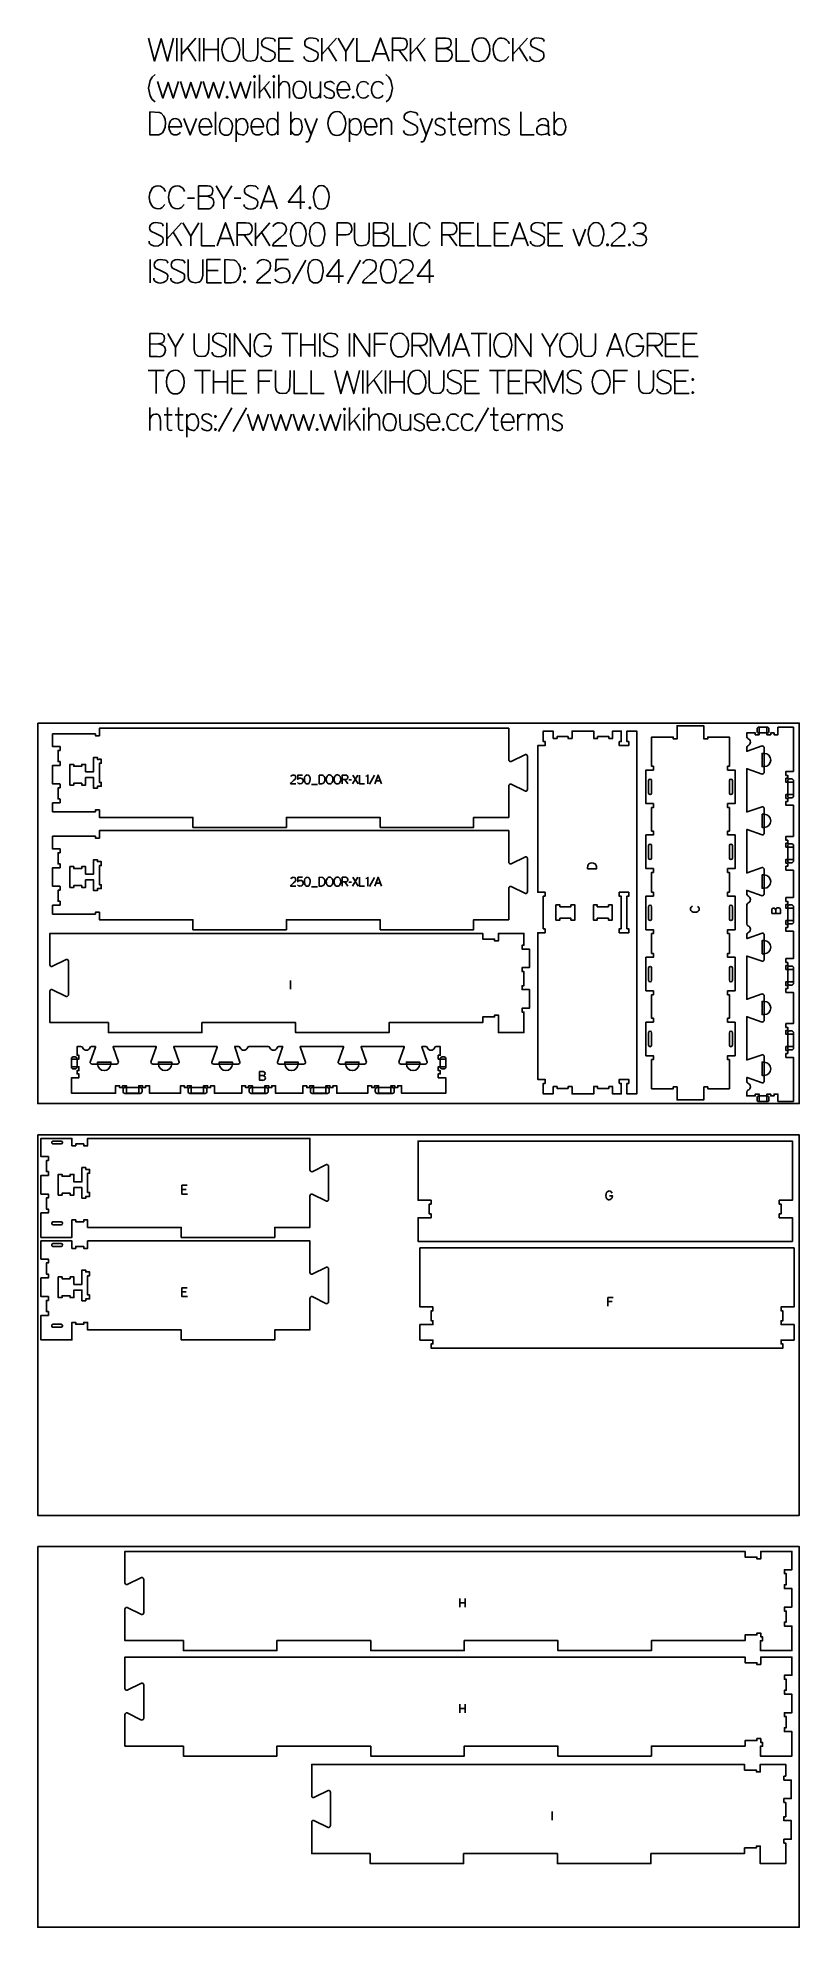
# Model space of a CAD drawing. Header units: millimetres. Extents: x -1220 to 1220, y -1930 to 4127.
import ezdxf

# ---------------------------------------------------------------- set-up
doc = ezdxf.new("R2010")
doc.units = ezdxf.units.MM
for name, color, linetype, true_color in [('0_SHEET_SPRUCEPLY_2440X122', 1, 'Continuous', 0xff0000), ('1_ANYTOOL_1MMDEEP_LABELS_S', 2, 'Continuous', 0xffff00), ('3_ANYTOOL_CUTTHROUGH_INSID', 4, 'Continuous', 0x00ffff), ('4_ANYTOOL_CUTTHROUGH_OUTSI', 5, 'Continuous', 0x0000ff), ('5_ANYTOOL_HALF_MILL_9MM_IN', 3, 'Continuous', 0x00ff00), ('TC', 220, 'Continuous', 0xff00bb)]:
    doc.layers.add(name, color=color, linetype=linetype, true_color=true_color)

msp = doc.modelspace()

# ---------------------------------------------------------------- linework, layer by layer
at = {"layer": '0_SHEET_SPRUCEPLY_2440X122'}
for points in [[(-1220, 1930), (-1220, 710), (1220, 710), (1220, 1930)], [(-1220, 610), (-1220, -610), (1220, -610), (1220, 610)], [(-1220, -710), (-1220, -1930), (1220, -1930), (1220, -710)]]:
    msp.add_lwpolyline(points, close=True, dxfattribs=at)
at = {"layer": '1_ANYTOOL_1MMDEEP_LABELS_S'}
for p, q in [((-194.3, 1763.5), (-212, 1735.5)), ((-193.2, 1735.5), (-210.9, 1763.5)), ((-141.1, 1763.1), (-157.1, 1734.4)), ((-342.8, 1733.2), (-323.5, 1733.2)), ((-236.1, 1749), (-226.4, 1735.5)), ((-215.2, 1748.5), (-223.4, 1748.4)), ((-136.3, 1744.4), (-122.3, 1744.4)), ((-342.8, 1405.1), (-323.5, 1405.1)), ((-236.1, 1421), (-226.4, 1407.5)), ((-215.2, 1420.5), (-223.4, 1420.4)), ((-194.3, 1435.5), (-212, 1407.5)), ((-193.2, 1407.5), (-210.9, 1435.5)), ((-141.1, 1435.1), (-157.1, 1406.3)), ((-136.3, 1416.4), (-122.3, 1416.4)), ((-410.4, 1105.1, 0), (-410.4, 1077.1, 0)), ((-744.5, 435.2, 0), (-758.2, 435.2, 0)), ((-744.6, 106.7, 0), (-758.2, 106.7, 0)), ((620.5, 75.5, 0), (607, 75.5, 0)), ((132.2, -876.3, 0), (132.2, -904.3, 0)), ((149.3, -890, 0), (132.2, -890, 0)), ((149.3, -904.3, 0), (149.3, -876.3, 0)), ((132.2, -1214.7, 0), (132.2, -1242.7, 0)), ((149.3, -1228.4, 0), (132.2, -1228.4, 0)), ((149.3, -1242.7, 0), (149.3, -1214.7, 0)), ((428.6, -1558.7, 0), (428.6, -1586.7, 0))]:
    msp.add_line(p, q, dxfattribs=at)
for points in [[(-392.8, 1735.6), (-409.9, 1735.6), (-408.4, 1738.7), (-400.5, 1745.7), (-395.5, 1750.1), (-393.8, 1752.7), (-393.3, 1755.8), (-393.9, 1759.1), (-394.6, 1760.5), (-395.6, 1761.6), (-398.3, 1763), (-401.6, 1763.5), (-404.2, 1763.2), (-406.3, 1762.3), (-408.1, 1760.8), (-409.5, 1758.8)], [(-388.2, 1740), (-386.5, 1738), (-384.6, 1736.6), (-382.4, 1735.8), (-379.9, 1735.5), (-374.4, 1736.5), (-372.3, 1738), (-370.6, 1740.5), (-370, 1742.3), (-369.7, 1744.1), (-370.3, 1747.8), (-372, 1750.8), (-373.2, 1752), (-374.7, 1752.8), (-378.5, 1753.5), (-381, 1753.2), (-383.1, 1752.4), (-387.1, 1749.5), (-386.4, 1763.5), (-371.3, 1763.5)], [(-244.5, 1735.5), (-244.5, 1763.5), (-233.9, 1763.5), (-230.7, 1763.1), (-229.4, 1762.5), (-228.4, 1761.7), (-227.6, 1760.7), (-227, 1759.4), (-226.5, 1756.2), (-226.9, 1753.7), (-228.2, 1751.4), (-229.1, 1750.4), (-230.1, 1749.7), (-231.3, 1749.3), (-232.6, 1749.1), (-234.3, 1749), (-236.1, 1749), (-244.5, 1749)], [(-189.2, 1763.5), (-189.2, 1735.5), (-173.2, 1735.5)], [(-162.3, 1735.5), (-162.3, 1763.6), (-162.6, 1762.5), (-163.1, 1761.6), (-163.8, 1760.9), (-164.7, 1760.4), (-168.8, 1759.5)], [(-139.5, 1735.5), (-129.3, 1763.5), (-119, 1735.5)], [(-392.8, 1407.5), (-409.9, 1407.6), (-408.4, 1410.7), (-400.5, 1417.7), (-395.5, 1422.1), (-393.8, 1424.7), (-393.3, 1427.8), (-393.9, 1431.1), (-394.6, 1432.4), (-395.6, 1433.5), (-398.3, 1435), (-401.6, 1435.5), (-404.2, 1435.2), (-406.3, 1434.3), (-408.1, 1432.8), (-409.5, 1430.7)], [(-388.2, 1411.9), (-386.5, 1410), (-384.6, 1408.6), (-382.4, 1407.8), (-379.9, 1407.5), (-374.4, 1408.5), (-372.3, 1410), (-370.6, 1412.5), (-370, 1414.3), (-369.7, 1416.1), (-370.3, 1419.7), (-372, 1422.8), (-373.2, 1424), (-374.7, 1424.8), (-378.5, 1425.5), (-381, 1425.2), (-383.1, 1424.4), (-387.1, 1421.5), (-386.4, 1435.5), (-371.3, 1435.5)], [(-244.5, 1407.5), (-244.5, 1435.5), (-233.9, 1435.5), (-230.7, 1435), (-229.4, 1434.5), (-228.4, 1433.7), (-227.6, 1432.6), (-227, 1431.4), (-226.5, 1428.2), (-226.9, 1425.7), (-228.2, 1423.3), (-229.1, 1422.4), (-230.1, 1421.7), (-231.3, 1421.2), (-232.6, 1421.1), (-234.3, 1421), (-236.1, 1421), (-244.5, 1421)], [(-189.2, 1435.5), (-189.2, 1407.5), (-173.2, 1407.5)], [(-162.3, 1407.5), (-162.3, 1435.5), (-162.6, 1434.5), (-163.1, 1433.6), (-163.8, 1432.9), (-164.7, 1432.3), (-168.8, 1431.5)], [(-139.5, 1407.5), (-129.3, 1435.5), (-119, 1407.5)], [(1131.9, 1319.4), (1159.9, 1319.4), (1159.9, 1328.5), (1160, 1330.8), (1159.9, 1332.4), (1159.5, 1333.9), (1158.7, 1335.1), (1157.6, 1336.2), (1154.9, 1337.7), (1152, 1338.1), (1150.2, 1338), (1148.7, 1337.5), (1147.5, 1336.6), (1146.5, 1335.4), (1145.2, 1332.5), (1144.6, 1329.3)], [(1144.7, 1319.4), (1144.6, 1329.3), (1143.1, 1334.6), (1142.3, 1335.6), (1141.2, 1336.4), (1138, 1336.9), (1135.3, 1336.6), (1134.3, 1336.1), (1133.4, 1335.4), (1132.8, 1334.5), (1132.3, 1333.4), (1131.9, 1330.7), (1131.9, 1319.4)], [(-509.4, 800), (-499.6, 800.1), (-494.2, 801.6), (-493.2, 802.4), (-492.5, 803.5), (-491.9, 806.7), (-492.3, 809.4), (-492.8, 810.4), (-493.4, 811.3), (-494.3, 811.9), (-495.4, 812.4), (-498.1, 812.8), (-509.4, 812.8)], [(-509.4, 812.8), (-509.4, 784.8), (-500.4, 784.8), (-498, 784.7), (-496.4, 784.8), (-494.9, 785.2), (-493.7, 786), (-492.6, 787.1), (-491.2, 789.8), (-490.7, 792.7), (-490.9, 794.5), (-491.4, 796), (-492.2, 797.2), (-493.4, 798.2), (-496.3, 799.5), (-499.6, 800.1)], [(-740.5, 420.2), (-758.2, 420.2), (-758.2, 448.2), (-741.6, 448.2)], [(612.3, 414.9), (621.4, 414.8), (620.4, 409.3), (619.4, 407.1), (617.9, 405.3), (614.5, 402.8), (610.8, 401.9), (608.9, 402.1), (607, 402.7), (603.7, 405.2), (602.3, 407.1), (601.3, 409.5), (600.5, 415.5), (601.1, 420.5), (603, 425.3), (604.4, 427.3), (606.3, 428.8), (608.6, 429.7), (611.4, 430), (614.4, 429.5), (616.8, 427.9), (620.3, 423.1)], [(-740.6, 91.7), (-758.2, 91.7), (-758.2, 119.7), (-741.6, 119.7)], [(623.5, 88.5), (607, 88.5), (607, 60.5)]]:
    msp.add_lwpolyline(points, dxfattribs=at)
for points in [[(-356.3, 1763.8), (-353.8, 1763.4), (-351.7, 1762.3), (-350.1, 1760.7), (-348.8, 1758.7), (-347.3, 1754), (-346.9, 1749.2), (-348.9, 1739.9), (-350.1, 1737.9), (-351.7, 1736.4), (-353.8, 1735.6), (-356.3, 1735.3), (-358.9, 1735.6), (-360.9, 1736.4), (-362.6, 1737.9), (-363.8, 1740), (-365.7, 1749.2), (-365.3, 1754), (-363.8, 1758.8), (-362.6, 1760.7), (-360.9, 1762.3), (-358.9, 1763.4)], [(-318.7, 1763.5), (-318.7, 1735.5), (-310.7, 1735.6), (-307.9, 1735.9), (-305.5, 1736.8), (-303.6, 1738.3), (-302.1, 1740.3), (-300.3, 1745), (-299.7, 1750.2), (-300.2, 1754.5), (-302, 1758.4), (-305.3, 1761.9), (-307.2, 1762.9)], [(-284.7, 1763.8), (-282.1, 1763.5), (-279.9, 1762.4), (-276.7, 1759), (-274.9, 1754.3), (-274.3, 1749.4), (-274.9, 1744.6), (-276.9, 1739.8), (-278.3, 1737.8), (-280.2, 1736.3), (-282.4, 1735.4), (-285, 1735.1), (-287.7, 1735.4), (-290, 1736.3), (-291.8, 1737.8), (-293.3, 1739.9), (-295.3, 1744.8), (-295.9, 1749.6), (-295.2, 1754.7), (-293.2, 1759.3), (-291.7, 1761.3), (-289.7, 1762.7), (-287.4, 1763.6)], [(-259.5, 1763.8), (-256.9, 1763.5), (-254.7, 1762.4), (-251.5, 1759), (-249.7, 1754.3), (-249.1, 1749.4), (-249.8, 1744.6), (-251.7, 1739.8), (-253.2, 1737.8), (-255, 1736.3), (-257.2, 1735.4), (-259.8, 1735.1), (-262.5, 1735.4), (-264.8, 1736.3), (-266.7, 1737.8), (-268.2, 1739.9), (-270.1, 1744.8), (-270.7, 1749.6), (-270.1, 1754.7), (-268.1, 1759.3), (-266.5, 1761.3), (-264.6, 1762.7), (-262.2, 1763.6)], [(542, 1462.5), (570, 1462.5), (570, 1470.5), (569.6, 1473.4), (568.7, 1475.8), (567.3, 1477.7), (565.3, 1479.1), (560.5, 1481), (555.4, 1481.6), (551.1, 1481), (547.2, 1479.3), (543.6, 1476), (542.7, 1474)], [(-356.3, 1435.7), (-353.8, 1435.4), (-351.7, 1434.3), (-350.1, 1432.7), (-348.8, 1430.7), (-347.3, 1426), (-346.9, 1421.1), (-348.9, 1411.9), (-350.1, 1409.9), (-351.7, 1408.4), (-353.8, 1407.6), (-356.3, 1407.3), (-358.9, 1407.6), (-360.9, 1408.4), (-362.6, 1409.9), (-363.8, 1411.9), (-365.7, 1421.2), (-365.3, 1426), (-363.8, 1430.7), (-362.6, 1432.7), (-360.9, 1434.3), (-358.9, 1435.4)], [(-318.7, 1435.5), (-318.7, 1407.5), (-310.7, 1407.6), (-307.9, 1407.9), (-305.5, 1408.8), (-303.6, 1410.2), (-302.1, 1412.3), (-300.3, 1417), (-299.7, 1422.1), (-300.2, 1426.4), (-302, 1430.4), (-305.3, 1433.9), (-307.2, 1434.8)], [(-284.7, 1435.8), (-282.1, 1435.5), (-279.9, 1434.4), (-276.7, 1430.9), (-274.9, 1426.3), (-274.3, 1421.3), (-274.9, 1416.6), (-276.9, 1411.8), (-278.3, 1409.7), (-280.2, 1408.3), (-282.4, 1407.4), (-285, 1407.1), (-287.7, 1407.4), (-290, 1408.3), (-291.8, 1409.8), (-293.3, 1411.9), (-295.3, 1416.8), (-295.9, 1421.6), (-295.2, 1426.6), (-293.2, 1431.3), (-291.7, 1433.3), (-289.7, 1434.7), (-287.4, 1435.5)], [(-259.5, 1435.8), (-256.9, 1435.5), (-254.7, 1434.4), (-251.5, 1430.9), (-249.7, 1426.3), (-249.1, 1421.3), (-249.8, 1416.6), (-251.7, 1411.8), (-253.2, 1409.7), (-255, 1408.3), (-257.2, 1407.4), (-259.8, 1407.1), (-262.5, 1407.4), (-264.8, 1408.3), (-266.7, 1409.8), (-268.2, 1411.9), (-270.1, 1416.8), (-270.7, 1421.6), (-270.1, 1426.6), (-268.1, 1431.3), (-266.5, 1433.3), (-264.6, 1434.7), (-262.2, 1435.5)]]:
    msp.add_lwpolyline(points, close=True, dxfattribs=at)
msp.add_lwpolyline([(878.6, 1343.1, 0.131103), (873.6, 1339.6), (872.1, 1337), (871.6, 1333.9), (871.9, 1331.5), (872.7, 1329.4), (874.1, 1327.6), (876, 1326.1), (880.6, 1324.1), (885.6, 1323.5), (890.6, 1324.1), (895.2, 1326.1), (897.1, 1327.6), (898.5, 1329.5), (899.3, 1331.7), (899.6, 1334.2), (899.2, 1336.9), (898.1, 1339.1), (894.2, 1342.4)], format="xyb", dxfattribs=at)
at = {"layer": '3_ANYTOOL_CUTTHROUGH_INSID'}
for points in [[(-1023.3, 1813.8), (-1023.3, 1813.7), (-1028.8, 1813.7), (-1028.8, 1819.7), (-1041.3, 1819.7), (-1041.3, 1773.7), (-1066.8, 1773.7), (-1066.8, 1797.7), (-1079.3, 1797.7), (-1079.3, 1791.7), (-1104.8, 1791.7), (-1104.8, 1797.7), (-1117.3, 1797.7), (-1117.3, 1731.2), (-1104.8, 1731.2), (-1104.8, 1737.2), (-1079.3, 1737.2), (-1079.3, 1731.2), (-1066.8, 1731.2), (-1066.8, 1755.2), (-1041.3, 1755.2), (-1041.3, 1721.2), (-1028.8, 1721.2), (-1028.8, 1727.2), (-1022.8, 1727.2), (-1022.8, 1727.3), (-1016.8, 1727.3), (-1016.8, 1739.8), (-1022.8, 1739.8), (-1022.8, 1801.3), (-1016.8, 1801.3), (-1016.8, 1813.8)], [(-1023.3, 1485.8), (-1023.3, 1485.7), (-1028.8, 1485.7), (-1028.8, 1491.7), (-1041.3, 1491.7), (-1041.3, 1445.7), (-1066.8, 1445.7), (-1066.8, 1469.7), (-1079.3, 1469.7), (-1079.3, 1463.7), (-1104.8, 1463.7), (-1104.8, 1469.7), (-1117.3, 1469.7), (-1117.3, 1403.2), (-1104.8, 1403.2), (-1104.8, 1409.2), (-1079.3, 1409.2), (-1079.3, 1403.2), (-1066.8, 1403.2), (-1066.8, 1427.2), (-1041.3, 1427.2), (-1041.3, 1393.2), (-1028.8, 1393.2), (-1028.8, 1399.2), (-1022.8, 1399.2), (-1022.8, 1399.3), (-1016.8, 1399.3), (-1016.8, 1411.8), (-1022.8, 1411.8), (-1022.8, 1473.3), (-1016.8, 1473.3), (-1016.8, 1485.8)], [(488.5, 1347), (488.5, 1341), (453, 1341), (453, 1347), (440.5, 1347), (440.5, 1298.5), (453, 1298.5), (453, 1304.5), (488.5, 1304.5), (488.5, 1298.5), (501, 1298.5), (501, 1347)], [(608.5, 1347), (608.5, 1341), (573, 1341), (573, 1347), (560.5, 1347), (560.5, 1298.5), (573, 1298.5), (573, 1304.5), (608.5, 1304.5), (608.5, 1298.5), (621, 1298.5), (621, 1347)], [(674, 1257.9), (674, 1270.4), (668, 1270.4), (668, 1375.1), (674, 1375.1), (674, 1387.6), (643.5, 1387.6), (643.5, 1375.1), (649.5, 1375.1), (649.5, 1270.4), (643.5, 1270.4), (643.5, 1257.9)], [(-1060.7, 499.3), (-1060.7, 499.2), (-1066.2, 499.2), (-1066.2, 505.2), (-1078.7, 505.2), (-1078.7, 459.2), (-1104.2, 459.2), (-1104.2, 483.2), (-1116.7, 483.2), (-1116.7, 477.2), (-1142.2, 477.2), (-1142.2, 483.2), (-1154.7, 483.2), (-1154.7, 416.7), (-1142.2, 416.7), (-1142.2, 422.7), (-1116.7, 422.7), (-1116.7, 416.7), (-1104.2, 416.7), (-1104.2, 440.7), (-1078.7, 440.7), (-1078.7, 406.7), (-1066.2, 406.7), (-1066.2, 412.7), (-1060.2, 412.7), (-1060.2, 412.8), (-1054.2, 412.8), (-1054.2, 425.3), (-1060.2, 425.3), (-1060.2, 486.8), (-1054.2, 486.8), (-1054.2, 499.3)], [(-1060.7, 170.7), (-1060.7, 170.6), (-1066.2, 170.6), (-1066.2, 176.6), (-1078.7, 176.6), (-1078.7, 130.7), (-1104.2, 130.7), (-1104.2, 154.7), (-1116.7, 154.7), (-1116.7, 148.7), (-1142.2, 148.7), (-1142.2, 154.7), (-1154.7, 154.7), (-1154.7, 88.2), (-1142.2, 88.2), (-1142.2, 94.2), (-1116.7, 94.2), (-1116.7, 88.2), (-1104.2, 88.2), (-1104.2, 112.2), (-1078.7, 112.2), (-1078.7, 78.1), (-1066.2, 78.1), (-1066.2, 84.1), (-1060.2, 84.1), (-1060.2, 84.2), (-1054.2, 84.2), (-1054.2, 96.7), (-1060.2, 96.7), (-1060.2, 158.2), (-1054.2, 158.2), (-1054.2, 170.7)]]:
    msp.add_lwpolyline(points, close=True, dxfattribs=at)
for points in [[(746.8, 1745.4, 1), (737.3, 1745.4), (737.3, 1705.4, 1), (746.8, 1705.4)], [(996.3, 1745.4), (996.3, 1705.4, 1), (1005.8, 1705.4), (1005.8, 1745.4, 1)], [(746.8, 1537.4, 1), (737.3, 1537.4), (737.3, 1497.4, 1), (746.8, 1497.4)], [(996.3, 1537.4), (996.3, 1497.4, 1), (1005.8, 1497.4), (1005.8, 1537.4, 1)], [(746.8, 1341.4, 1), (737.3, 1341.4), (737.3, 1301.4, 1), (746.8, 1301.4)], [(996.4, 1341.4), (996.4, 1301.4, 1), (1005.9, 1301.4), (1005.9, 1341.4, 1)], [(746.8, 1145.4, 1), (737.3, 1145.4), (737.3, 1105.4, 1), (746.8, 1105.4)], [(996.3, 1145.4), (996.3, 1105.4, 1), (1005.8, 1105.4), (1005.8, 1145.4, 1)], [(746.8, 937.4, 1), (737.3, 937.4), (737.3, 897.4, 1), (746.8, 897.4)], [(996.3, 937.4), (996.3, 897.4, 1), (1005.8, 897.4), (1005.8, 937.4, 1)], [(-1145.4, 590.2), (-1171.2, 590.2), (-1171.9, 590.1), (-1172.7, 589.9), (-1173.4, 589.4), (-1174.6, 588), (-1175.1, 586.3), (-1175.1, 584.6), (-1174.6, 582.9), (-1173.4, 581.5), (-1172.7, 581.1), (-1171.9, 580.8), (-1171.2, 580.7), (-1145.4, 580.7, 1)], [(-1145.4, 321.7, 1), (-1145.4, 331.2), (-1171.2, 331.2), (-1171.9, 331.1), (-1172.7, 330.9), (-1173.4, 330.4), (-1174.6, 329), (-1175.1, 327.3), (-1175.1, 325.6), (-1174.6, 323.9), (-1173.4, 322.5), (-1172.7, 322.1), (-1171.9, 321.8), (-1171.2, 321.7)], [(-1145.5, 261.7), (-1171.2, 261.7), (-1172, 261.6), (-1172.7, 261.3), (-1173.5, 260.9), (-1174.6, 259.5), (-1175.1, 257.8), (-1175.1, 256.1), (-1174.6, 254.4), (-1173.5, 253), (-1172.7, 252.5), (-1172, 252.3), (-1171.2, 252.2), (-1145.5, 252.2, 1)], [(-1145.5, -6.8, 1), (-1145.5, 2.7), (-1171.2, 2.7), (-1172, 2.6), (-1172.7, 2.3), (-1173.5, 1.9), (-1174.6, 0.5), (-1175.1, -1.2), (-1175.1, -2.9), (-1174.6, -4.6), (-1173.5, -6), (-1172.7, -6.5), (-1172, -6.7), (-1171.2, -6.8)]]:
    msp.add_lwpolyline(points, format="xyb", close=True, dxfattribs=at)
at = {"layer": '4_ANYTOOL_CUTTHROUGH_OUTSI'}
for points in [[(-723, 1627.7), (-1022.8, 1627.7), (-1022.8, 1651.5, 0.414214), (-1023, 1651.7), (-1035, 1651.7, 0.414214), (-1035.3, 1651.5), (-1035.3, 1645.7), (-1172.8, 1645.7), (-1172.8, 1674.2), (-1149, 1674.2, 0.414214), (-1148.8, 1674.5), (-1148.8, 1686.5, 0.414214), (-1149, 1686.7), (-1154.8, 1686.7), (-1154.8, 1722.2), (-1149, 1722.2, 0.414214), (-1148.8, 1722.5), (-1148.8, 1734.5, 0.414214), (-1149, 1734.7), (-1172.8, 1734.7), (-1172.8, 1794.2), (-1149, 1794.2, 0.414214), (-1148.8, 1794.5), (-1148.8, 1806.5, 0.414214), (-1149, 1806.7), (-1154.8, 1806.7), (-1154.8, 1842.2), (-1149, 1842.2, 0.414214), (-1148.8, 1842.5), (-1148.8, 1854.5, 0.414214), (-1149, 1854.7), (-1172.8, 1854.7), (-1172.8, 1895.2), (-1035.3, 1895.2), (-1035.3, 1889.5, 0.414214), (-1035, 1889.2), (-1023, 1889.2, 0.414214), (-1022.8, 1889.5), (-1022.8, 1913.2), (289.2, 1913.2), (289.2, 1812.6, 0.463455), (296.5, 1806.4), (296.6, 1806.4), (342.6, 1829.1, -0.461531), (349.2, 1823.4), (349.2, 1717.6, -0.461531), (342.6, 1711.9), (296.6, 1734.6), (296.5, 1734.6, 0.463455), (289.2, 1728.4), (289.2, 1627.7), (177, 1627.7, 0.414214), (176.7, 1627.5), (176.7, 1595.7), (-122.8, 1595.7), (-122.8, 1627.5, 0.414214), (-123, 1627.7), (-423, 1627.7, 0.414214), (-423.3, 1627.5), (-423.3, 1595.7), (-722.8, 1595.7), (-722.8, 1627.5, 0.414214)], [(673.7, 775.1, 0.414214), (674, 775.3), (674, 787.3, 0.414214), (673.7, 787.6), (643.7, 787.6, 0.414214), (643.5, 787.3), (643.5, 775.3, 0.414214), (643.7, 775.1), (649.5, 775.1), (649.5, 741), (622, 741), (622, 764.7, 0.414206), (621.7, 765), (610.2, 765, 0.414221), (610, 764.7), (610, 759), (574, 759), (574, 764.7, 0.414214), (573.7, 765), (561.7, 765, 0.414214), (561.5, 764.7), (561.5, 741), (492, 741), (492, 764.7, 0.414214), (491.7, 765), (479.7, 765, 0.414214), (479.5, 764.7), (479.5, 759), (444, 759), (444, 764.7, 0.414214), (443.7, 765), (431.7, 765, 0.414214), (431.5, 764.7), (431.5, 741), (400, 741), (400, 775.1), (405.7, 775.1, 0.414214), (406, 775.3), (406, 787.3, 0.414214), (405.7, 787.6), (382, 787.6), (382, 1257.9), (405.7, 1257.9, 0.414214), (406, 1258.1), (406, 1270.1, 0.414214), (405.7, 1270.4), (400, 1270.4), (400, 1375.1), (405.7, 1375.1, 0.414214), (406, 1375.3), (406, 1387.3, 0.414214), (405.7, 1387.6), (382, 1387.6), (382, 1857.9), (405.7, 1857.9, 0.414214), (406, 1858.1), (406, 1870.1, 0.414214), (405.7, 1870.4), (400, 1870.4), (400, 1904.5), (431.5, 1904.5), (431.5, 1880.7, 0.414214), (431.7, 1880.5), (443.7, 1880.5, 0.414214), (444, 1880.7), (444, 1886.5), (479.5, 1886.5), (479.5, 1880.7, 0.414214), (479.7, 1880.5), (491.7, 1880.5, 0.414214), (492, 1880.7), (492, 1904.5), (561.5, 1904.5), (561.5, 1880.7, 0.414214), (561.7, 1880.5), (573.7, 1880.5, 0.414214), (574, 1880.7), (574, 1886.5), (610, 1886.5), (610, 1880.7, 0.414221), (610.2, 1880.5), (621.7, 1880.5, 0.414206), (622, 1880.7), (622, 1904.5), (649.5, 1904.5), (649.5, 1870.4), (643.7, 1870.4, 0.414214), (643.5, 1870.1), (643.5, 1858.1, 0.414214), (643.7, 1857.9), (673.7, 1857.9, 0.414214), (674, 1858.1), (674, 1870.1, 0.414214), (673.7, 1870.4), (668, 1870.4), (668, 1904.5), (699.5, 1904.5), (699.5, 741), (668, 741), (668, 775.1)], [(752.6, 851.2, 0.414214), (752.8, 851.4), (752.8, 863.4, 0.414214), (752.6, 863.7), (728.8, 863.7), (728.8, 971.2), (752.6, 971.2, 0.414214), (752.8, 971.4), (752.8, 983.4, 0.414214), (752.6, 983.7), (746.8, 983.7), (746.8, 1059.2), (752.6, 1059.2, 0.414214), (752.8, 1059.4), (752.8, 1071.4, 0.414214), (752.6, 1071.7), (728.8, 1071.7), (728.8, 1179.2), (752.6, 1179.2, 0.414214), (752.8, 1179.4), (752.8, 1191.4, 0.414214), (752.6, 1191.7), (746.8, 1191.7), (746.8, 1255.2), (752.6, 1255.2, 0.414214), (752.8, 1255.4), (752.8, 1267.4, 0.414214), (752.6, 1267.7), (728.8, 1267.7), (728.8, 1375.2), (752.6, 1375.2, 0.414214), (752.8, 1375.4), (752.8, 1387.4, 0.414214), (752.6, 1387.7), (746.8, 1387.7), (746.8, 1451.2), (752.6, 1451.2, 0.414214), (752.8, 1451.4), (752.8, 1463.4, 0.414214), (752.6, 1463.7), (728.8, 1463.7), (728.8, 1571.2), (752.6, 1571.2, 0.414214), (752.8, 1571.4), (752.8, 1583.4, 0.414214), (752.6, 1583.7), (746.8, 1583.7), (746.8, 1659.2), (752.6, 1659.2, 0.414214), (752.8, 1659.4), (752.8, 1671.4, 0.414214), (752.6, 1671.7), (728.8, 1671.7), (728.8, 1779.2), (752.6, 1779.2, 0.414214), (752.8, 1779.4), (752.8, 1791.4, 0.414214), (752.6, 1791.7), (746.8, 1791.7), (746.8, 1885.2), (816.3, 1885.2), (816.3, 1879.4, 0.414214), (816.6, 1879.2), (828.6, 1879.2, 0.414214), (828.8, 1879.4), (828.8, 1921.2), (914.3, 1921.2), (914.3, 1879.4, 0.414214), (914.6, 1879.2), (926.6, 1879.2, 0.414214), (926.8, 1879.4), (926.8, 1885.2), (996.3, 1885.2), (996.3, 1791.7), (990.6, 1791.7, 0.414214), (990.3, 1791.4), (990.3, 1779.4, 0.414214), (990.6, 1779.2), (1014.3, 1779.2), (1014.3, 1671.7), (990.6, 1671.7, 0.414214), (990.3, 1671.4), (990.3, 1659.4, 0.414214), (990.6, 1659.2), (996.3, 1659.2), (996.3, 1583.7), (990.6, 1583.7, 0.414214), (990.3, 1583.4), (990.3, 1571.4, 0.414214), (990.6, 1571.2), (1014.3, 1571.2), (1014.3, 1463.7), (990.6, 1463.7, 0.414214), (990.3, 1463.4), (990.3, 1451.4, 0.414214), (990.6, 1451.2), (996.3, 1451.2), (996.4, 1387.7), (990.6, 1387.7, 0.414214), (990.4, 1387.4), (990.4, 1375.4, 0.414214), (990.6, 1375.2), (1014.4, 1375.2), (1014.4, 1267.7), (990.6, 1267.7, 0.414214), (990.4, 1267.4), (990.4, 1255.4, 0.414214), (990.6, 1255.2), (996.4, 1255.2), (996.3, 1191.7), (990.6, 1191.7, 0.414214), (990.3, 1191.4), (990.3, 1179.4, 0.414214), (990.6, 1179.2), (1014.3, 1179.2), (1014.3, 1071.7), (990.6, 1071.7, 0.414214), (990.3, 1071.4), (990.3, 1059.4, 0.414214), (990.6, 1059.2), (996.3, 1059.2), (996.3, 983.7), (990.6, 983.7, 0.414214), (990.3, 983.4), (990.3, 971.4, 0.414214), (990.6, 971.2), (1014.3, 971.2), (1014.3, 863.7), (990.6, 863.7, 0.414214), (990.3, 863.4), (990.3, 851.4, 0.414214), (990.6, 851.2), (996.3, 851.2), (996.3, 757.7), (926.8, 757.7), (926.8, 763.4, 0.414214), (926.6, 763.7), (914.6, 763.7, 0.414214), (914.3, 763.4), (914.3, 721.7), (828.8, 721.7), (828.8, 763.4, 0.414214), (828.6, 763.7), (816.6, 763.7, 0.414214), (816.3, 763.4), (816.3, 757.7), (746.8, 757.7), (746.8, 851.2)], [(1051.8, 1886), (1051.8, 1898.4), (1079.3, 1898.4), (1079.3, 1892.6, 0.414214), (1079.5, 1892.4), (1091.5, 1892.4, 0.414214), (1091.8, 1892.6), (1091.8, 1916.4), (1116.3, 1916.4), (1116.3, 1892.6, 0.414214), (1116.5, 1892.4), (1128.5, 1892.4, 0.414214), (1128.8, 1892.6), (1128.8, 1898.4), (1139.3, 1898.4), (1139.3, 1892.6, 0.414214), (1139.5, 1892.4), (1151.5, 1892.4, 0.414214), (1151.8, 1892.6), (1151.8, 1916.4), (1201.3, 1916.4), (1201.3, 1774.9), (1177.5, 1774.9, 0.414214), (1177.3, 1774.6), (1177.3, 1762.6, 0.414214), (1177.5, 1762.4), (1183.3, 1762.4), (1183.3, 1752.9), (1177.5, 1752.9, 0.414214), (1177.3, 1752.6), (1177.3, 1740.6, 0.414214), (1177.5, 1740.4), (1201.3, 1740.4), (1201.3, 1700.9), (1177.5, 1700.9, 0.414214), (1177.3, 1700.6), (1177.3, 1688.6, 0.414214), (1177.5, 1688.4), (1183.3, 1688.4), (1183.3, 1678.9), (1177.5, 1678.9, 0.414214), (1177.3, 1678.6), (1177.3, 1666.6, 0.414214), (1177.5, 1666.4), (1201.3, 1666.4), (1201.3, 1566.9), (1177.5, 1566.9, 0.414214), (1177.3, 1566.6), (1177.3, 1554.6, 0.414214), (1177.5, 1554.4), (1183.3, 1554.4), (1183.3, 1544.9), (1177.5, 1544.9, 0.414214), (1177.3, 1544.6), (1177.3, 1532.6, 0.414214), (1177.5, 1532.4), (1201.3, 1532.4), (1201.3, 1492.9), (1177.5, 1492.9, 0.414214), (1177.3, 1492.6), (1177.3, 1480.6, 0.414214), (1177.5, 1480.4), (1183.3, 1480.4), (1183.3, 1470.9), (1177.5, 1470.9, 0.414214), (1177.3, 1470.6), (1177.3, 1458.6, 0.414214), (1177.5, 1458.4), (1201.3, 1458.4), (1201.3, 1370.9), (1177.5, 1370.9, 0.414214), (1177.3, 1370.6), (1177.3, 1358.6, 0.414214), (1177.5, 1358.4), (1183.3, 1358.4), (1183.3, 1348.9), (1177.5, 1348.9, 0.414214), (1177.3, 1348.6), (1177.3, 1336.6, 0.414214), (1177.5, 1336.4), (1201.3, 1336.4), (1201.3, 1296.9), (1177.5, 1296.9, 0.414214), (1177.3, 1296.6), (1177.3, 1284.6, 0.414214), (1177.5, 1284.4), (1183.3, 1284.4), (1183.3, 1274.9), (1177.5, 1274.9, 0.414214), (1177.3, 1274.6), (1177.3, 1262.6, 0.414214), (1177.5, 1262.4), (1201.3, 1262.4), (1201.3, 1174.9), (1177.5, 1174.9, 0.414214), (1177.3, 1174.6), (1177.3, 1162.6, 0.414214), (1177.5, 1162.4), (1183.3, 1162.4), (1183.3, 1152.9), (1177.5, 1152.9, 0.414214), (1177.3, 1152.6), (1177.3, 1140.6, 0.414214), (1177.5, 1140.4), (1201.3, 1140.4), (1201.3, 1100.9), (1177.5, 1100.9, 0.414214), (1177.3, 1100.6), (1177.3, 1088.6, 0.414214), (1177.5, 1088.4), (1183.3, 1088.4), (1183.3, 1078.9), (1177.5, 1078.9, 0.414214), (1177.3, 1078.6), (1177.3, 1066.6, 0.414214), (1177.5, 1066.4), (1201.3, 1066.4), (1201.3, 966.9), (1177.5, 966.9, 0.414214), (1177.3, 966.6), (1177.3, 954.6, 0.414214), (1177.5, 954.4), (1183.3, 954.4), (1183.3, 944.9), (1177.5, 944.9, 0.414214), (1177.3, 944.6), (1177.3, 932.6, 0.414214), (1177.5, 932.4), (1201.3, 932.4), (1201.3, 892.9), (1177.5, 892.9, 0.414214), (1177.3, 892.6), (1177.3, 880.6, 0.414214), (1177.5, 880.4), (1183.3, 880.4), (1183.3, 870.9), (1177.5, 870.9, 0.414214), (1177.3, 870.6), (1177.3, 858.6, 0.414214), (1177.5, 858.4), (1201.3, 858.4), (1201.3, 716.9), (1151.8, 716.9), (1151.8, 740.6, 0.414214), (1151.5, 740.9), (1139.5, 740.9, 0.414214), (1139.3, 740.6), (1139.3, 734.9), (1128.8, 734.9), (1128.8, 740.6, 0.414214), (1128.5, 740.9), (1116.5, 740.9, 0.414214), (1116.3, 740.6), (1116.3, 716.9), (1091.8, 716.9), (1091.8, 740.6, 0.414214), (1091.5, 740.9), (1079.5, 740.9, 0.414214), (1079.3, 740.6), (1079.3, 734.9), (1051.8, 734.9), (1051.8, 747.3, -0.317837), (1055.6, 752.7, 0.707107), (1055.6, 775.8, -0.317837), (1051.8, 781.2), (1051.8, 793.6), (1053.2, 793.4), (1101.4, 776.5), (1101.5, 776.5, 0.414214), (1107.8, 782.7), (1107.8, 860.7, 0.414214), (1101.5, 867), (1101.4, 867), (1053.2, 850.1), (1051.8, 849.8), (1051.8, 988.5), (1053.2, 988.3), (1101.4, 971.4), (1101.5, 971.4, 0.414214), (1107.8, 977.6), (1107.8, 1055.6, 0.414214), (1101.5, 1061.9), (1101.4, 1061.9), (1053.2, 1045), (1051.8, 1044.7), (1051.8, 1183.4), (1053.2, 1183.2), (1101.4, 1166.3), (1101.5, 1166.3, 0.414214), (1107.8, 1172.5), (1107.8, 1250.5, 0.414214), (1101.5, 1256.8), (1101.4, 1256.8), (1053.2, 1239.9), (1051.8, 1239.6), (1051.8, 1252, -0.317837), (1055.6, 1257.4, 0.707107), (1055.6, 1280.5, -0.317837), (1051.8, 1286), (1051.8, 1347.3, -0.317837), (1055.6, 1352.7, 0.707107), (1055.6, 1375.8, -0.317837), (1051.8, 1381.2), (1051.8, 1393.6), (1053.2, 1393.4), (1101.4, 1376.5), (1101.5, 1376.5, 0.414214), (1107.8, 1382.7), (1107.8, 1460.7, 0.414214), (1101.5, 1467), (1101.4, 1467), (1053.2, 1450.1), (1051.8, 1449.8), (1051.8, 1588.5), (1053.2, 1588.3), (1101.4, 1571.4), (1101.5, 1571.4, 0.414214), (1107.8, 1577.6), (1107.8, 1655.6, 0.414214), (1101.5, 1661.9), (1101.4, 1661.9), (1053.2, 1645), (1051.8, 1644.7), (1051.8, 1783.4), (1053.2, 1783.2), (1101.4, 1766.3), (1101.5, 1766.3, 0.414214), (1107.8, 1772.5), (1107.8, 1850.5, 0.414214), (1101.5, 1856.8), (1101.4, 1856.8), (1053.2, 1839.9), (1051.8, 1839.6), (1051.8, 1852, -0.317837), (1055.6, 1857.4, 0.707107), (1055.6, 1880.5, -0.317837)], [(-723, 1299.7), (-1022.8, 1299.7), (-1022.8, 1323.5, 0.414214), (-1023, 1323.7), (-1035, 1323.7, 0.414214), (-1035.3, 1323.5), (-1035.3, 1317.7), (-1172.8, 1317.7), (-1172.8, 1346.2), (-1149, 1346.2, 0.414214), (-1148.8, 1346.5), (-1148.8, 1358.5, 0.414214), (-1149, 1358.7), (-1154.8, 1358.7), (-1154.8, 1394.2), (-1149, 1394.2, 0.414214), (-1148.8, 1394.5), (-1148.8, 1406.5, 0.414214), (-1149, 1406.7), (-1172.8, 1406.7), (-1172.8, 1466.2), (-1149, 1466.2, 0.414214), (-1148.8, 1466.5), (-1148.8, 1478.5, 0.414214), (-1149, 1478.7), (-1154.8, 1478.7), (-1154.8, 1514.2), (-1149, 1514.2, 0.414214), (-1148.8, 1514.5), (-1148.8, 1526.5, 0.414214), (-1149, 1526.7), (-1172.8, 1526.7), (-1172.8, 1567.2), (-1035.3, 1567.2), (-1035.3, 1561.5, 0.414214), (-1035, 1561.2), (-1023, 1561.2, 0.414214), (-1022.8, 1561.5), (-1022.8, 1585.2), (289.2, 1585.2), (289.2, 1484.6, 0.463455), (296.5, 1478.4), (296.6, 1478.4), (342.6, 1501.1, -0.461531), (349.2, 1495.4), (349.2, 1389.6, -0.461531), (342.6, 1383.9), (296.6, 1406.5), (296.5, 1406.6, 0.463455), (289.2, 1400.4), (289.2, 1299.7), (177, 1299.7, 0.414214), (176.7, 1299.5), (176.7, 1267.7), (-122.8, 1267.7), (-122.8, 1299.5, 0.414214), (-123, 1299.7), (-423, 1299.7, 0.414214), (-423.3, 1299.5), (-423.3, 1267.7), (-722.8, 1267.7), (-722.8, 1299.5, 0.414214)], [(-1181.3, 1154.9), (-1181.3, 1255.5), (205.7, 1255.5), (205.7, 1237.8, 0.414214), (206, 1237.5), (243.7, 1237.5), (243.7, 1231.8, 0.414214), (244, 1231.5), (256, 1231.5, 0.414214), (256.2, 1231.8), (256.2, 1255.5), (337.7, 1255.5), (337.7, 1218), (332, 1218, 0.414214), (331.7, 1217.8), (331.7, 1205.8, 0.414214), (332, 1205.5), (355.7, 1205.5), (355.7, 1146), (332, 1146, 0.414214), (331.7, 1145.8), (331.7, 1133.8, 0.414214), (332, 1133.5), (337.7, 1133.5), (337.7, 1088), (332, 1088, 0.414214), (331.7, 1087.8), (331.7, 1075.8, 0.414214), (332, 1075.5), (355.7, 1075.5), (355.7, 1016), (332, 1016, 0.414214), (331.7, 1015.8), (331.7, 1003.8, 0.414214), (332, 1003.5), (337.7, 1003.5), (337.7, 938), (256.2, 938), (256.2, 993.8, 0.414214), (256, 994), (244, 994, 0.414214), (243.7, 993.8), (243.7, 988), (206, 988, 0.414214), (205.7, 987.8), (205.7, 970), (-94, 970, 0.414214), (-94.3, 969.8), (-94.3, 938), (-393.8, 938), (-393.8, 969.8, 0.414214), (-394, 970), (-694, 970, 0.414214), (-694.3, 969.8), (-694.3, 938), (-993.8, 938), (-993.8, 969.8, 0.414214), (-994, 970), (-1181.3, 970), (-1181.3, 1070.7, -0.461531), (-1174.6, 1076.4), (-1128.6, 1053.7), (-1128.6, 1053.7, 0.463455), (-1121.3, 1059.9), (-1121.3, 1165.7, 0.463455), (-1128.6, 1171.9), (-1128.6, 1171.8), (-1174.6, 1149.2, -0.461531)], [(57.1, 892.9), (69.5, 892.9), (69.5, 865.4), (63.8, 865.4, 0.414214), (63.5, 865.2), (63.5, 853.2, 0.414214), (63.8, 852.9), (87.5, 852.9), (87.5, 828.4), (63.8, 828.4, 0.414214), (63.5, 828.2), (63.5, 816.2, 0.414214), (63.8, 815.9), (69.5, 815.9), (69.5, 805.4), (63.8, 805.4, 0.414214), (63.5, 805.2), (63.5, 793.2, 0.414214), (63.8, 792.9), (87.5, 792.9), (87.5, 743.4), (-54, 743.4), (-54, 767.2, 0.414214), (-54.2, 767.4), (-66.2, 767.4, 0.414214), (-66.5, 767.2), (-66.5, 761.4), (-76, 761.4), (-76, 767.2, 0.414214), (-76.2, 767.4), (-88.2, 767.4, 0.414214), (-88.5, 767.2), (-88.5, 743.4), (-128, 743.4), (-128, 767.2, 0.414214), (-128.2, 767.4), (-140.2, 767.4, 0.414214), (-140.5, 767.2), (-140.5, 761.4), (-150, 761.4), (-150, 767.2, 0.414214), (-150.2, 767.4), (-162.2, 767.4, 0.414214), (-162.5, 767.2), (-162.5, 743.4), (-262, 743.4), (-262, 767.2, 0.414214), (-262.2, 767.4), (-274.2, 767.4, 0.414214), (-274.5, 767.2), (-274.5, 761.4), (-284, 761.4), (-284, 767.2, 0.414214), (-284.2, 767.4), (-296.2, 767.4, 0.414214), (-296.5, 767.2), (-296.5, 743.4), (-336, 743.4), (-336, 767.2, 0.414214), (-336.2, 767.4), (-348.2, 767.4, 0.414214), (-348.5, 767.2), (-348.5, 761.4), (-358, 761.4), (-358, 767.2, 0.414214), (-358.2, 767.4), (-370.2, 767.4, 0.414214), (-370.5, 767.2), (-370.5, 743.4), (-458, 743.4), (-458, 767.2, 0.414214), (-458.2, 767.4), (-470.2, 767.4, 0.414214), (-470.5, 767.2), (-470.5, 761.4), (-480, 761.4), (-480, 767.2, 0.414214), (-480.2, 767.4), (-492.2, 767.4, 0.414214), (-492.5, 767.2), (-492.5, 743.4), (-532, 743.4), (-532, 767.2, 0.414214), (-532.2, 767.4), (-544.2, 767.4, 0.414214), (-544.5, 767.2), (-544.5, 761.4), (-554, 761.4), (-554, 767.2, 0.414214), (-554.2, 767.4), (-566.2, 767.4, 0.414214), (-566.5, 767.2), (-566.5, 743.4), (-654, 743.4), (-654, 767.2, 0.414214), (-654.2, 767.4), (-666.2, 767.4, 0.414214), (-666.5, 767.2), (-666.5, 761.4), (-676, 761.4), (-676, 767.2, 0.414214), (-676.2, 767.4), (-688.2, 767.4, 0.414214), (-688.5, 767.2), (-688.5, 743.4), (-728, 743.4), (-728, 767.2, 0.414214), (-728.2, 767.4), (-740.2, 767.4, 0.414214), (-740.5, 767.2), (-740.5, 761.4), (-750, 761.4), (-750, 767.2, 0.414214), (-750.2, 767.4), (-762.2, 767.4, 0.414214), (-762.5, 767.2), (-762.5, 743.4), (-862, 743.4), (-862, 767.2, 0.414214), (-862.2, 767.4), (-874.2, 767.4, 0.414214), (-874.5, 767.2), (-874.5, 761.4), (-884, 761.4), (-884, 767.2, 0.414214), (-884.2, 767.4), (-896.2, 767.4, 0.414214), (-896.5, 767.2), (-896.5, 743.4), (-936, 743.4), (-936, 767.2, 0.414214), (-936.2, 767.4), (-948.2, 767.4, 0.414214), (-948.5, 767.2), (-948.5, 761.4), (-958, 761.4), (-958, 767.2, 0.414214), (-958.2, 767.4), (-970.2, 767.4, 0.414214), (-970.5, 767.2), (-970.5, 743.4), (-1112, 743.4), (-1112, 792.9), (-1088.2, 792.9, 0.414214), (-1088, 793.2), (-1088, 805.2, 0.414214), (-1088.2, 805.4), (-1094, 805.4), (-1094, 815.9), (-1088.2, 815.9, 0.414214), (-1088, 816.2), (-1088, 828.2, 0.414214), (-1088.2, 828.4), (-1112, 828.4), (-1112, 852.9), (-1088.2, 852.9, 0.414214), (-1088, 853.2), (-1088, 865.2, 0.414214), (-1088.2, 865.4), (-1094, 865.4), (-1094, 892.9), (-1081.6, 892.9, -0.317837), (-1076.1, 889.1, 0.707107), (-1053, 889.1, -0.317837), (-1047.6, 892.9), (-1035.2, 892.9), (-1035.4, 891.5), (-1052.3, 843.3), (-1052.4, 843.2, 0.414214), (-1046.1, 836.9), (-968.1, 836.9, 0.414214), (-961.9, 843.2), (-961.9, 843.3), (-978.8, 891.6), (-979, 892.9), (-840.3, 892.9), (-840.5, 891.5), (-857.4, 843.3), (-857.5, 843.2, 0.414214), (-851.2, 836.9), (-773.2, 836.9, 0.414214), (-767, 843.2), (-767, 843.3), (-783.9, 891.6), (-784.1, 892.9), (-645.4, 892.9), (-645.6, 891.5), (-662.5, 843.3), (-662.6, 843.2, 0.414214), (-656.3, 836.9), (-578.3, 836.9, 0.414214), (-572.1, 843.2), (-572.1, 843.3), (-589, 891.6), (-589.2, 892.9), (-576.8, 892.9, -0.317837), (-571.4, 889.1, 0.707107), (-548.3, 889.1, -0.317837), (-542.9, 892.9), (-481.6, 892.9, -0.317837), (-476.1, 889.1, 0.707107), (-453, 889.1, -0.317837), (-447.6, 892.9), (-435.2, 892.9), (-435.4, 891.5), (-452.3, 843.3), (-452.4, 843.2, 0.414214), (-446.1, 836.9), (-368.1, 836.9, 0.414214), (-361.9, 843.2), (-361.9, 843.3), (-378.8, 891.6), (-379, 892.9), (-240.3, 892.9), (-240.5, 891.5), (-257.4, 843.3), (-257.5, 843.2, 0.414214), (-251.2, 836.9), (-173.2, 836.9, 0.414214), (-167, 843.2), (-167, 843.3), (-183.9, 891.6), (-184.1, 892.9), (-45.4, 892.9), (-45.6, 891.5), (-62.5, 843.3), (-62.6, 843.2, 0.414214), (-56.3, 836.9), (21.7, 836.9, 0.414214), (27.9, 843.2), (27.9, 843.3), (11, 891.6), (10.8, 892.9), (23.2, 892.9, -0.317837), (28.6, 889.1, 0.707107), (51.7, 889.1, -0.317837)], [(-460.4, 598.7), (-348.2, 598.7), (-348.2, 498.1, 0.463455), (-340.9, 491.9), (-340.8, 491.9), (-294.8, 514.6, -0.461531), (-288.2, 508.9), (-288.2, 403.1, -0.461531), (-294.8, 397.4), (-340.8, 420), (-340.9, 420.1, 0.463455), (-348.2, 413.9), (-348.2, 313.2), (-460.4, 313.2, 0.414214), (-460.7, 313), (-460.7, 281.2), (-760.2, 281.2), (-760.2, 313, 0.414214), (-760.4, 313.2), (-1060.2, 313.2), (-1060.2, 337, 0.414214), (-1060.4, 337.2), (-1072.4, 337.2, 0.414214), (-1072.7, 337), (-1072.7, 331.2), (-1098.2, 331.2), (-1098.2, 337, 0.414214), (-1098.4, 337.2), (-1110.4, 337.2, 0.414214), (-1110.7, 337), (-1110.7, 281.2), (-1210.2, 281.2), (-1210.2, 359.7), (-1186.4, 359.7, 0.414214), (-1186.2, 360), (-1186.2, 372, 0.414214), (-1186.4, 372.2), (-1192.2, 372.2), (-1192.2, 407.7), (-1186.4, 407.7, 0.414214), (-1186.2, 408), (-1186.2, 420, 0.414214), (-1186.4, 420.2), (-1210.2, 420.2), (-1210.2, 479.7), (-1186.4, 479.7, 0.414214), (-1186.2, 480), (-1186.2, 492, 0.414214), (-1186.4, 492.2), (-1192.2, 492.2), (-1192.2, 527.7), (-1186.4, 527.7, 0.414214), (-1186.2, 528), (-1186.2, 540, 0.414214), (-1186.4, 540.2), (-1210.2, 540.2), (-1210.2, 598.7), (-1110.7, 598.7), (-1110.7, 575, 0.414214), (-1110.4, 574.7), (-1098.4, 574.7, 0.414214), (-1098.2, 575), (-1098.2, 580.7), (-1072.7, 580.7), (-1072.7, 575, 0.414214), (-1072.4, 574.7), (-1060.4, 574.7, 0.414214), (-1060.2, 575), (-1060.2, 598.7)], [(1156.5, 344.1), (1198.2, 344.1), (1198.2, 268.6), (-1.3, 268.6), (-1.3, 344.1), (40.5, 344.1, 0.414214), (40.7, 344.3), (40.7, 356.3, 0.414214), (40.5, 356.6), (34.7, 356.6), (34.7, 388.1), (40.5, 388.1, 0.414214), (40.7, 388.3), (40.7, 400.3, 0.414214), (40.5, 400.6), (-1.3, 400.6), (-1.3, 590.1), (1198.2, 590.1), (1198.2, 400.6), (1156.5, 400.6, 0.414214), (1156.2, 400.3), (1156.2, 388.3, 0.414214), (1156.5, 388.1), (1162.2, 388.1), (1162.2, 356.6), (1156.5, 356.6, 0.414214), (1156.2, 356.3), (1156.2, 344.3, 0.414214)], [(-460.5, 270.2), (-348.2, 270.2), (-348.2, 169.5, 0.463455), (-340.9, 163.3), (-340.9, 163.4), (-294.9, 186, -0.461531), (-288.2, 180.3), (-288.2, 74.5, -0.461531), (-294.9, 68.8), (-340.9, 91.5), (-340.9, 91.5, 0.463455), (-348.2, 85.3), (-348.2, -15.3), (-460.5, -15.3, 0.414214), (-460.7, -15.6), (-460.7, -47.3), (-760.2, -47.3), (-760.2, -15.6, 0.414214), (-760.5, -15.3), (-1060.2, -15.3), (-1060.2, 8.4, 0.414214), (-1060.5, 8.7), (-1072.5, 8.7, 0.414214), (-1072.7, 8.4), (-1072.7, 2.7), (-1098.2, 2.7), (-1098.2, 8.4, 0.414214), (-1098.5, 8.7), (-1110.5, 8.7, 0.414214), (-1110.7, 8.4), (-1110.7, -47.3), (-1210.2, -47.3), (-1210.2, 31.2), (-1186.5, 31.2, 0.414214), (-1186.2, 31.4), (-1186.2, 43.4, 0.414214), (-1186.5, 43.7), (-1192.2, 43.7), (-1192.2, 79.2), (-1186.5, 79.2, 0.414214), (-1186.2, 79.4), (-1186.2, 91.4, 0.414214), (-1186.5, 91.7), (-1210.2, 91.7), (-1210.2, 151.2), (-1186.5, 151.2, 0.414214), (-1186.2, 151.4), (-1186.2, 163.4, 0.414214), (-1186.5, 163.7), (-1192.2, 163.7), (-1192.2, 199.2), (-1186.5, 199.2, 0.414214), (-1186.2, 199.4), (-1186.2, 211.4, 0.414214), (-1186.5, 211.7), (-1210.2, 211.7), (-1210.2, 270.2), (-1110.7, 270.2), (-1110.7, 246.4, 0.414214), (-1110.5, 246.2), (-1098.5, 246.2, 0.414214), (-1098.2, 246.4), (-1098.2, 252.2), (-1072.7, 252.2), (-1072.7, 246.4, 0.414214), (-1072.5, 246.2), (-1060.5, 246.2, 0.414214), (-1060.2, 246.4), (-1060.2, 270.2)], [(1162.1, -47.7, 0.414214), (1161.8, -47.9), (1161.8, -59.9, 0.414214), (1162.1, -60.2), (1167.8, -60.2), (1167.8, -73.7), (40.3, -73.7), (40.3, -60.2), (46.1, -60.2, 0.414214), (46.3, -59.9), (46.3, -47.9, 0.414214), (46.1, -47.7), (4.3, -47.7), (4.3, 1.8), (46.1, 1.8, 0.414214), (46.3, 2.1), (46.3, 14.1, 0.414214), (46.1, 14.3), (40.3, 14.3), (40.3, 45.8), (46.1, 45.8, 0.414214), (46.3, 46.1), (46.3, 58.1, 0.414214), (46.1, 58.3), (4.3, 58.3), (4.3, 247.8), (1203.8, 247.8), (1203.8, 58.3), (1162.1, 58.3, 0.414214), (1161.8, 58.1), (1161.8, 46.1, 0.414214), (1162.1, 45.8), (1167.8, 45.8), (1167.8, 14.3), (1162.1, 14.3, 0.414214), (1161.8, 14.1), (1161.8, 2.1, 0.414214), (1162.1, 1.8), (1203.8, 1.8), (1203.8, -47.7)], [(-940.6, -826.2, 0.461531), (-933.9, -831.9), (-887.9, -809.2), (-887.9, -809.2, -0.463455), (-880.6, -815.4), (-880.6, -921.2, -0.463455), (-887.9, -927.4), (-887.9, -927.3), (-933.9, -904.7, 0.461531), (-940.6, -910.4), (-940.6, -1011), (-753.4, -1011, -0.414214), (-753.1, -1011.3), (-753.1, -1043), (-453.6, -1043), (-453.6, -1011.3, -0.414214), (-453.4, -1011), (-153.4, -1011, -0.414214), (-153.1, -1011.3), (-153.1, -1043), (146.4, -1043), (146.4, -1011.3, -0.414214), (146.6, -1011), (446.6, -1011, -0.414214), (446.9, -1011.3), (446.9, -1043), (746.4, -1043), (746.4, -1011.3, -0.414214), (746.6, -1011), (1046.4, -1011), (1046.4, -993.3, -0.414214), (1046.6, -993), (1084.4, -993), (1084.4, -987.3, -0.414214), (1084.6, -987), (1096.6, -987, -0.414214), (1096.9, -987.3), (1096.9, -999), (1102.6, -999, -0.414214), (1102.9, -999.3), (1102.9, -1011.3, -0.414214), (1102.6, -1011.5), (1095.5, -1011.5), (1095.5, -1043), (1196.4, -1043), (1196.4, -964.5), (1172.6, -964.5, -0.414214), (1172.4, -964.3), (1172.4, -952.3, -0.414214), (1172.6, -952), (1178.4, -952), (1178.4, -916.5), (1172.6, -916.5, -0.414214), (1172.4, -916.3), (1172.4, -904.3, -0.414214), (1172.6, -904), (1196.4, -904), (1196.4, -844.5), (1172.6, -844.5, -0.414214), (1172.4, -844.3), (1172.4, -832.3, -0.414214), (1172.6, -832), (1178.4, -832), (1178.4, -796.5), (1172.6, -796.5, -0.414214), (1172.4, -796.3), (1172.4, -784.3, -0.414214), (1172.6, -784), (1196.4, -784), (1196.4, -725.5), (1096.9, -725.5), (1096.9, -749.3, -0.414214), (1096.6, -749.5), (1084.6, -749.5, -0.414214), (1084.4, -749.3), (1084.4, -743.5), (1046.6, -743.5, -0.414214), (1046.4, -743.3), (1046.4, -725.5), (-940.6, -725.5)], [(-940.6, -1164.6, 0.461531), (-933.9, -1170.3), (-887.9, -1147.7), (-887.9, -1147.6, -0.463455), (-880.6, -1153.8), (-880.6, -1259.6, -0.463455), (-887.9, -1265.8), (-887.9, -1265.8), (-933.9, -1243.1, 0.461531), (-940.6, -1248.8), (-940.6, -1349.5), (-753.4, -1349.5, -0.414214), (-753.1, -1349.7), (-753.1, -1381.5), (-453.6, -1381.5), (-453.6, -1349.7, -0.414214), (-453.4, -1349.5), (-153.4, -1349.5, -0.414214), (-153.1, -1349.7), (-153.1, -1381.5), (146.4, -1381.5), (146.4, -1349.7, -0.414214), (146.6, -1349.5), (446.6, -1349.5, -0.414214), (446.9, -1349.7), (446.9, -1381.5), (746.4, -1381.5), (746.4, -1349.7, -0.414214), (746.6, -1349.5), (1046.4, -1349.5), (1046.4, -1331.7, -0.414214), (1046.6, -1331.5), (1084.4, -1331.5), (1084.4, -1325.7, -0.414214), (1084.6, -1325.5), (1096.6, -1325.5, -0.414214), (1096.9, -1325.7), (1096.9, -1337.5), (1102.6, -1337.5, -0.414214), (1102.9, -1337.7), (1102.9, -1349.7, -0.414214), (1102.6, -1350), (1095.5, -1350), (1095.5, -1381.5), (1196.4, -1381.5), (1196.4, -1303), (1172.6, -1303, -0.414214), (1172.4, -1302.7), (1172.4, -1290.7, -0.414214), (1172.6, -1290.5), (1178.4, -1290.5), (1178.4, -1255), (1172.6, -1255, -0.414214), (1172.4, -1254.7), (1172.4, -1242.7, -0.414214), (1172.6, -1242.5), (1196.4, -1242.5), (1196.4, -1183), (1172.6, -1183, -0.414214), (1172.4, -1182.7), (1172.4, -1170.7, -0.414214), (1172.6, -1170.5), (1178.4, -1170.5), (1178.4, -1135), (1172.6, -1135, -0.414214), (1172.4, -1134.7), (1172.4, -1122.7, -0.414214), (1172.6, -1122.5), (1196.4, -1122.5), (1196.4, -1064), (1096.9, -1064), (1096.9, -1087.7, -0.414214), (1096.6, -1088), (1084.6, -1088, -0.414214), (1084.4, -1087.7), (1084.4, -1082), (1046.6, -1082, -0.414214), (1046.4, -1081.7), (1046.4, -1064), (-940.6, -1064)], [(-342.3, -1509), (-342.3, -1408.3), (1044.7, -1408.3), (1044.7, -1426, 0.414214), (1044.9, -1426.3), (1082.7, -1426.3), (1082.7, -1432, 0.414214), (1082.9, -1432.3), (1094.9, -1432.3, 0.414214), (1095.2, -1432), (1095.2, -1408.3), (1176.7, -1408.3), (1176.7, -1445.8), (1170.9, -1445.8, 0.414214), (1170.7, -1446), (1170.7, -1458, 0.414214), (1170.9, -1458.3), (1194.7, -1458.3), (1194.7, -1517.8), (1170.9, -1517.8, 0.414214), (1170.7, -1518), (1170.7, -1530, 0.414214), (1170.9, -1530.3), (1176.7, -1530.3), (1176.7, -1575.8), (1170.9, -1575.8, 0.414214), (1170.7, -1576), (1170.7, -1588, 0.414214), (1170.9, -1588.3), (1194.7, -1588.3), (1194.7, -1647.8), (1170.9, -1647.8, 0.414214), (1170.7, -1648), (1170.7, -1660, 0.414214), (1170.9, -1660.3), (1176.7, -1660.3), (1176.7, -1725.8), (1095.2, -1725.8), (1095.2, -1670, 0.414214), (1094.9, -1669.8), (1082.9, -1669.8, 0.414214), (1082.7, -1670), (1082.7, -1675.8), (1044.9, -1675.8, 0.414214), (1044.7, -1676), (1044.7, -1693.8), (744.9, -1693.8, 0.414214), (744.7, -1694), (744.7, -1725.8), (445.2, -1725.8), (445.2, -1694, 0.414214), (444.9, -1693.8), (144.9, -1693.8, 0.414214), (144.7, -1694), (144.7, -1725.8), (-154.8, -1725.8), (-154.8, -1694, 0.414214), (-155.1, -1693.8), (-342.3, -1693.8), (-342.3, -1593.1, -0.461531), (-335.7, -1587.5), (-289.7, -1610.1), (-289.6, -1610.1, 0.463455), (-282.3, -1604), (-282.3, -1498.1, 0.463455), (-289.6, -1492), (-289.7, -1492), (-335.7, -1514.6, -0.461531)]]:
    msp.add_lwpolyline(points, format="xyb", close=True, dxfattribs=at)
at = {"layer": '5_ANYTOOL_HALF_MILL_9MM_IN'}
for points in [[(1090.9, 1916.9, 0.414214), (1084.9, 1910.9), (1084.9, 1904.4, 0.414214), (1090.9, 1898.4), (1117.1, 1898.4, 0.414214), (1123.1, 1904.4), (1123.1, 1910.9, 0.414214), (1117.1, 1916.9)], [(1107.5, 1832.8, -1), (1107.5, 1790.3), (1101.3, 1790.3), (1101.3, 1832.8)], [(1189.3, 1751, 0.414214), (1183.3, 1745), (1183.3, 1696.2, 0.414214), (1189.3, 1690.2), (1195.8, 1690.2, 0.414214), (1201.8, 1696.2), (1201.8, 1745, 0.414214), (1195.8, 1751)], [(1107.5, 1637.9, -1), (1107.5, 1595.4), (1101.3, 1595.4), (1101.3, 1637.9)], [(1189.3, 1543, 0.414214), (1183.3, 1537), (1183.3, 1488.2, 0.414214), (1189.3, 1482.2), (1195.8, 1482.2, 0.414214), (1201.8, 1488.2), (1201.8, 1537, 0.414214), (1195.8, 1543)], [(1107.5, 1443, -1), (1107.5, 1400.5), (1101.3, 1400.5), (1101.3, 1443)], [(1189.3, 1347, 0.414214), (1183.3, 1341), (1183.3, 1292.2, 0.414214), (1189.3, 1286.2), (1195.8, 1286.2, 0.414214), (1201.8, 1292.2), (1201.8, 1341, 0.414214), (1195.8, 1347)], [(1107.5, 1232.8, -1), (1107.5, 1190.3), (1101.3, 1190.3), (1101.3, 1232.8)], [(1189.3, 1151, 0.414214), (1183.3, 1145), (1183.3, 1096.2, 0.414214), (1189.3, 1090.2), (1195.8, 1090.2, 0.414214), (1201.8, 1096.2), (1201.8, 1145, 0.414214), (1195.8, 1151)], [(1107.5, 1037.9, -1), (1107.5, 995.4), (1101.3, 995.4), (1101.3, 1037.9)], [(1189.3, 943, 0.414214), (1183.3, 937), (1183.3, 888.2, 0.414214), (1189.3, 882.2), (1195.8, 882.2, 0.414214), (1201.8, 888.2), (1201.8, 937, 0.414214), (1195.8, 943)], [(-1106.5, 859.8, 0.414214), (-1112.5, 853.8), (-1112.5, 827.6, 0.414214), (-1106.5, 821.6), (-1100, 821.6, 0.414214), (-1094, 827.6), (-1094, 853.8, 0.414214), (-1100, 859.8)], [(75.5, 859.8, 0.414214), (69.5, 853.8), (69.5, 827.6, 0.414214), (75.5, 821.6), (82, 821.6, 0.414214), (88, 827.6), (88, 853.8, 0.414214), (82, 859.8)], [(-985.9, 837.2, -1), (-1028.4, 837.2), (-1028.4, 843.4), (-985.9, 843.4)], [(-791, 837.2, -1), (-833.5, 837.2), (-833.5, 843.4), (-791, 843.4)], [(-596.1, 837.2, -1), (-638.6, 837.2), (-638.6, 843.4), (-596.1, 843.4)], [(-385.9, 837.2, -1), (-428.4, 837.2), (-428.4, 843.4), (-385.9, 843.4)], [(-191, 837.2, -1), (-233.5, 837.2), (-233.5, 843.4), (-191, 843.4)], [(3.9, 837.2, -1), (-38.6, 837.2), (-38.6, 843.4), (3.9, 843.4)], [(1107.5, 843, -1), (1107.5, 800.5), (1101.3, 800.5), (1101.3, 843)], [(-940.6, 761.4, 0.414214), (-946.6, 755.4), (-946.6, 748.9, 0.414214), (-940.6, 742.9), (-891.8, 742.9, 0.414214), (-885.8, 748.9), (-885.8, 755.4, 0.414214), (-891.8, 761.4)], [(-732.6, 761.4, 0.414214), (-738.6, 755.4), (-738.6, 748.9, 0.414214), (-732.6, 742.9), (-683.8, 742.9, 0.414214), (-677.8, 748.9), (-677.8, 755.4, 0.414214), (-683.8, 761.4)], [(-536.6, 761.4, 0.414214), (-542.6, 755.4), (-542.6, 748.9, 0.414214), (-536.6, 742.9), (-487.8, 742.9, 0.414214), (-481.8, 748.9), (-481.8, 755.4, 0.414214), (-487.8, 761.4)], [(-340.6, 761.4, 0.414214), (-346.6, 755.4), (-346.6, 748.9, 0.414214), (-340.6, 742.9), (-291.8, 742.9, 0.414214), (-285.8, 748.9), (-285.8, 755.4, 0.414214), (-291.8, 761.4)], [(-132.6, 761.4, 0.414214), (-138.6, 755.4), (-138.6, 748.9, 0.414214), (-132.6, 742.9), (-83.8, 742.9, 0.414214), (-77.8, 748.9), (-77.8, 755.4, 0.414214), (-83.8, 761.4)], [(1090.9, 734.9, 0.414214), (1084.9, 728.9), (1084.9, 722.4, 0.414214), (1090.9, 716.4), (1117.1, 716.4, 0.414214), (1123.1, 722.4), (1123.1, 728.9, 0.414214), (1117.1, 734.9)]]:
    msp.add_lwpolyline(points, format="xyb", close=True, dxfattribs=at)
at = {"layer": 'TC'}
for p, q in [((-774.8, 4125.9, 0), (-774.8, 4051.9, 0)), ((-760, 4051.9, 0), (-760, 4125.9, 0)), ((-760, 4073.1, 0), (-713.3, 4125.9, 0)), ((-702.3, 4125.9, 0), (-702.3, 4051.9, 0)), ((-687.4, 4125.9, 0), (-687.4, 4051.9, 0)), ((-642.2, 4051.9, 0), (-642.2, 4125.9, 0)), ((-309.4, 4051.9, 0), (-309.4, 4125.9, 0)), ((-309.4, 4073.1, 0), (-262.7, 4125.9, 0)), ((-25.8, 4051.9, 0), (-25.8, 4125.9, 0)), ((-25.8, 4073.1, 0), (20.9, 4125.9, 0)), ((302.6, 4051.9, 0), (302.6, 4125.9, 0)), ((302.6, 4073.1, 0), (349.3, 4125.9, 0)), ((-713.3, 4051.9, 0), (-739.9, 4095.8, 0)), ((-642.2, 4089.6, 0), (-687.4, 4089.6, 0)), ((-411.2, 4091.5, 0), (-447.4, 4091.5, 0)), ((-262.7, 4051.9, 0), (-289.3, 4095.8, 0)), ((-232.4, 4082.6, 0), (-232.4, 4051.9, 0)), ((-140, 4075.4, 0), (-103.2, 4075.4, 0)), ((-61.6, 4087.5, 0), (-35.8, 4051.8, 0)), ((20.9, 4051.9, 0), (-5.7, 4095.8, 0)), ((349.3, 4051.9, 0), (322.6, 4095.8, 0)), ((-509.1, 4007.5, 0), (-509.1, 3933.5, 0)), ((-447.1, 4007.5, 0), (-447.1, 3933.5, 0)), ((-525.8, 3986.3, 0), (-525.8, 3933.5, 0)), ((-477, 3986.3, 0), (-509.1, 3950.6, 0)), ((-494.3, 3967, 0), (-474.4, 3933.5, 0)), ((-463.6, 3986.3, 0), (-463.6, 3933.5, 0)), ((-314.4, 3950.5, 0), (-314.4, 3933.5, 0)), ((-650.4, 3889.1, 0), (-650.4, 3815.1, 0)), ((-450.4, 3889.1, 0), (-450.4, 3815.1, 0)), ((-409, 3889.1, 0), (-409, 3815.1, 0)), ((435.2, 3889.1, 0), (435.2, 3815.1, 0)), ((-584.1, 3867.9, 0), (-584.1, 3793.5, 0)), ((-364, 3867.9, 0), (-344.1, 3815.1, 0)), ((-220.8, 3867.9, 0), (-220.8, 3793.5, 0)), ((-120.8, 3815.1, 0), (-120.8, 3867.9, 0)), ((5.1, 3867.9, 0), (24.9, 3815.1, 0)), ((119.6, 3865.6, 0), (93.9, 3865.6, 0)), ((182.5, 3867.9, 0), (182.5, 3815.1, 0)), ((-718.2, 3612.5, 0), (-739.9, 3612.3, 0)), ((-623.3, 3609, 0), (-623.3, 3578.3, 0)), ((-569.5, 3612.5, 0), (-591.2, 3612.3, 0)), ((-498.2, 3601.8, 0), (-461.4, 3601.8, 0)), ((-417.8, 3599.6, 0), (-364.1, 3599.6, 0)), ((-806.4, 3459.9, 0), (-806.4, 3533.9, 0)), ((-806.4, 3481.1, 0), (-759.7, 3533.9, 0)), ((-522.8, 3459.9, 0), (-522.8, 3533.9, 0)), ((-522.8, 3481.1, 0), (-476, 3533.9, 0)), ((-27.8, 3533.9, 0), (-27.8, 3459.9, 0)), ((-759.7, 3459.9, 0), (-786.3, 3503.8, 0)), ((-729.3, 3490.6, 0), (-729.3, 3459.9, 0)), ((-636.9, 3483.4, 0), (-600.1, 3483.4, 0)), ((-558.6, 3495.5, 0), (-532.8, 3459.8, 0)), ((-476, 3459.9, 0), (-502.7, 3503.8, 0)), ((97, 3495.5, 0), (122.8, 3459.8, 0)), ((169, 3499.5, 0), (132.9, 3499.5, 0)), ((280.1, 3499.5, 0), (244, 3499.5, 0)), ((305.6, 3483.4, 0), (342.4, 3483.4, 0)), ((452.1, 3499.5, 0), (416, 3499.5, 0)), ((-860.4, 3415.5, 0), (-860.4, 3341.5, 0)), ((-361.3, 3414.3, 0), (-403.7, 3338.4, 0)), ((-185.5, 3414.3, 0), (-227.9, 3338.4, 0)), ((-641.8, 3381.1, 0), (-677.9, 3381.1, 0)), ((-294.5, 3362.8, 0), (-240.8, 3362.8, 0)), ((-4.1, 3362.8, 0), (49.6, 3362.8, 0)), ((-604.1, 3178.7, 0), (-604.1, 3104.7, 0)), ((-437.8, 3178.7, 0), (-386.6, 3178.7, 0)), ((-412.5, 3178.7, 0), (-412.5, 3104.7, 0)), ((-377, 3178.7, 0), (-377, 3104.7, 0)), ((-331.8, 3104.7, 0), (-331.8, 3178.7, 0)), ((-316.7, 3178.7, 0), (-316.7, 3104.7, 0)), ((-221, 3178.7, 0), (-221, 3104.7, 0)), ((168.5, 3178.7, 0), (219.7, 3178.7, 0)), ((193.8, 3178.7, 0), (193.8, 3104.7, 0)), ((229.4, 3178.7, 0), (229.4, 3104.7, 0)), ((-778.4, 3135.4, 0), (-778.4, 3104.7, 0)), ((-331.8, 3142.4, 0), (-377, 3142.4, 0)), ((-105.7, 3144.2, 0), (-141.4, 3144.2, 0)), ((2.4, 3140.3, 0), (28.2, 3104.6, 0)), ((117.7, 3128.2, 0), (154.4, 3128.2, 0)), ((421.1, 3135.4, 0), (421.1, 3104.7, 0)), ((611.8, 3128.2, 0), (648.6, 3128.2, 0)), ((756.1, 3140.3, 0), (781.9, 3104.6, 0)), ((828.1, 3144.3, 0), (791.9, 3144.3, 0)), ((885.4, 3144.3, 0), (849.2, 3144.3, 0)), ((-865.9, 3060.3, 0), (-814.7, 3060.3, 0)), ((-840.6, 3060.3, 0), (-840.6, 2986.3, 0)), ((-717.6, 3060.3, 0), (-666.4, 3060.3, 0)), ((-692.3, 3060.3, 0), (-692.3, 2986.3, 0)), ((-656.8, 3060.3, 0), (-656.8, 2986.3, 0)), ((-611.7, 2986.3, 0), (-611.7, 3060.3, 0)), ((-178.3, 3060.3, 0), (-178.3, 2986.3, 0)), ((-163.5, 2986.3, 0), (-163.5, 3060.3, 0)), ((-163.5, 3007.5, 0), (-116.8, 3060.3, 0)), ((-116.8, 2986.3, 0), (-143.5, 3030.2, 0)), ((-105.8, 3060.3, 0), (-105.8, 2986.3, 0)), ((-90.9, 3060.3, 0), (-90.9, 2986.3, 0)), ((-45.8, 2986.3, 0), (-45.8, 3060.3, 0)), ((227.5, 3060.3, 0), (278.7, 3060.3, 0)), ((252.8, 3060.3, 0), (252.8, 2986.3, 0)), ((-611.7, 3024, 0), (-656.8, 3024, 0)), ((-560.6, 3025.9, 0), (-596.8, 3025.9, 0)), ((-476.9, 3025.8, 0), (-512.6, 3025.8, 0)), ((-45.8, 3024, 0), (-90.9, 3024, 0)), ((185.2, 3025.9, 0), (149.1, 3025.9, 0)), ((324.3, 3025.9, 0), (288.2, 3025.9, 0)), ((367.7, 3021.9, 0), (393.5, 2986.2, 0)), ((661.9, 3025.8, 0), (626.1, 3025.8, 0)), ((857.3, 3025.9, 0), (821.2, 3025.9, 0)), ((-860.5, 2941.9, 0), (-860.5, 2867.9, 0)), ((-789.5, 2918.4, 0), (-815.2, 2918.4, 0)), ((-754.2, 2918.4, 0), (-779.9, 2918.4, 0)), ((-741.9, 2920.7, 0), (-741.9, 2846.3, 0)), ((-598, 2940.7, 0), (-640.4, 2864.8, 0)), ((-551.5, 2940.7, 0), (-593.9, 2864.8, 0)), ((-237.4, 2920.7, 0), (-237.4, 2867.9, 0)), ((-220.7, 2941.9, 0), (-220.7, 2867.9, 0)), ((-188.6, 2920.7, 0), (-220.7, 2885, 0)), ((-175.2, 2920.7, 0), (-175.2, 2867.9, 0)), ((-158.7, 2941.9, 0), (-158.7, 2867.9, 0)), ((224.3, 2940.7, 0), (181.9, 2864.8, 0)), ((255.8, 2918.4, 0), (230.1, 2918.4, 0)), ((318.4, 2867.9, 0), (318.4, 2920.7, 0)), ((352.3, 2920.7, 0), (352.3, 2867.9, 0)), ((-205.9, 2901.4, 0), (-186.1, 2867.9, 0)), ((-26, 2884.9, 0), (-26, 2867.9, 0))]:
    msp.add_line(p, q, dxfattribs=at)
for points in [[(-864.8, 4125.9), (-845.8, 4051.9), (-825, 4123.6), (-804.1, 4051.9), (-785.6, 4125.9)], [(-514.9, 4125.9), (-515.3, 4076.6), (-516.7, 4066.1), (-520.7, 4058.3), (-523.8, 4055.5), (-527.9, 4053.5), (-538.6, 4051.9), (-548.7, 4053.3), (-552.7, 4055.1), (-556, 4057.6), (-558.5, 4060.8), (-560.4, 4064.7), (-562.1, 4074.7), (-562.1, 4125.9)], [(-459.4, 4114.6), (-459.9, 4118), (-461.5, 4120.8), (-464, 4122.9), (-467.6, 4124.4), (-482.6, 4126.7), (-489.9, 4125.6), (-496.4, 4122.2), (-499.1, 4119.7), (-501, 4116.7), (-502.2, 4113.3), (-502.6, 4109.4), (-502.1, 4105.4), (-500.8, 4102), (-498.6, 4099.1), (-480.4, 4089.9), (-465.5, 4082.7), (-462.6, 4080.3), (-460.6, 4077.3), (-459.6, 4073.6), (-460.3, 4065), (-461.9, 4061.3), (-464.2, 4058.1), (-467.4, 4055.6), (-474.7, 4052.2), (-482.7, 4051), (-490.5, 4051.9), (-497.6, 4054.8), (-500.6, 4057), (-502.7, 4059.7), (-503.9, 4062.8), (-504.4, 4066.3)], [(-400.7, 4051.9), (-447.4, 4051.9), (-447.4, 4125.9), (-403.4, 4125.9)], [(-321.5, 4114.6), (-322, 4118), (-323.5, 4120.8), (-326.1, 4122.9), (-329.6, 4124.4), (-344.6, 4126.7), (-351.9, 4125.6), (-358.5, 4122.2), (-361.2, 4119.7), (-363.1, 4116.7), (-364.2, 4113.3), (-364.6, 4109.4), (-364.2, 4105.4), (-362.9, 4102), (-360.7, 4099.1), (-342.4, 4089.9), (-327.5, 4082.7), (-324.6, 4080.3), (-322.7, 4077.3), (-321.7, 4073.6), (-322.3, 4065), (-323.9, 4061.3), (-326.3, 4058.1), (-329.4, 4055.6), (-336.8, 4052.2), (-344.7, 4051), (-352.5, 4051.9), (-359.6, 4054.8), (-362.6, 4057), (-364.7, 4059.7), (-366, 4062.8), (-366.4, 4066.3)], [(-257.7, 4125.9), (-232.4, 4082.6), (-207.1, 4125.9)], [(-198.1, 4125.9), (-198.1, 4051.9), (-155.9, 4051.9)], [(-148.5, 4051.9), (-121.7, 4125.9), (-94.4, 4051.9)], [(-83.8, 4051.9), (-83.8, 4125.9), (-55.8, 4125.9), (-47.2, 4124.7), (-43.8, 4123.1), (-41.1, 4121), (-38.9, 4118.3), (-37.4, 4115), (-36.2, 4106.5), (-37.3, 4099.8), (-40.6, 4093.7), (-43, 4091.2), (-45.7, 4089.3), (-48.8, 4088.2), (-52.3, 4087.7), (-56.7, 4087.5), (-61.6, 4087.5), (-83.7, 4087.5)], [(58.1, 4092.1), (84.1, 4092.5), (98.2, 4096.3), (100.9, 4098.4), (102.9, 4101.4), (104.4, 4109.9), (103.4, 4116.9), (102.1, 4119.6), (100.3, 4121.9), (98, 4123.6), (95.2, 4124.9), (88, 4125.9), (58.1, 4125.9)], [(58.1, 4125.9), (58.1, 4051.9), (82, 4051.9), (88.3, 4051.7), (92.6, 4051.9), (96.4, 4053.1), (99.6, 4055.1), (102.4, 4058), (106.3, 4065.1), (107.6, 4072.9), (107.2, 4077.6), (105.8, 4081.5), (103.6, 4084.8), (100.4, 4087.3), (92.8, 4090.8), (84.1, 4092.5)], [(120.8, 4125.9), (120.8, 4051.9), (163, 4051.9)], [(402.2, 4114.6), (401.7, 4118), (400.2, 4120.8), (397.7, 4122.9), (394.1, 4124.4), (379.1, 4126.7), (371.8, 4125.6), (365.2, 4122.2), (362.6, 4119.7), (360.6, 4116.7), (359.5, 4113.3), (359.1, 4109.4), (359.5, 4105.4), (360.9, 4102), (363, 4099.1), (381.3, 4089.9), (396.2, 4082.7), (399.1, 4080.3), (401, 4077.3), (402, 4073.6), (401.4, 4065), (399.8, 4061.3), (397.5, 4058.1), (394.3, 4055.6), (386.9, 4052.2), (379, 4051), (371.2, 4051.9), (364.1, 4054.8), (361.1, 4057), (359, 4059.7), (357.7, 4062.8), (357.3, 4066.3)], [(-844.1, 4009.3), (-853.1, 4000.2), (-859.6, 3989.4), (-864.8, 3964.8), (-859.6, 3940.4), (-853, 3929.4), (-844.2, 3921)], [(-104.1, 3921), (-95.4, 3929.4), (-88.9, 3940.4), (-83.5, 3964.8), (-88.8, 3989.4), (-95.3, 4000.2), (-104.2, 4009.3)], [(-835.9, 3986.3), (-819, 3933.5), (-802.6, 3983.9), (-785.7, 3933.5), (-768.9, 3986.3)], [(-762.9, 3986.3), (-746, 3933.5), (-729.6, 3983.9), (-712.7, 3933.5), (-695.9, 3986.3)], [(-690, 3986.3), (-673.1, 3933.5), (-656.7, 3983.9), (-639.8, 3933.5), (-623, 3986.3)], [(-604.1, 3986.3), (-587.1, 3933.5), (-570.8, 3983.9), (-553.8, 3933.5), (-537, 3986.3)], [(-413.4, 3933.5), (-413.3, 3965.2), (-414.2, 3972.6), (-416.6, 3979.6), (-418.6, 3982.5), (-421.3, 3984.6), (-424.8, 3985.9), (-429, 3986.3), (-435.5, 3985.1), (-440.6, 3981.5), (-447.1, 3970.4)], [(-314.5, 3986.3), (-314.3, 3953.1), (-315.2, 3945.7), (-318.2, 3939.3), (-320.5, 3936.7), (-323.4, 3934.9), (-330.9, 3933.5), (-336.9, 3934.1), (-341.5, 3935.9), (-344.7, 3939), (-346.5, 3943.3), (-348.6, 3963.5), (-348.4, 3986.3)], [(-223.9, 3942.8), (-226.8, 3938.7), (-230.4, 3935.8), (-234.6, 3934), (-239.5, 3933.5), (-245, 3934), (-249.5, 3935.8), (-253.1, 3938.7), (-255.8, 3942.8), (-259.2, 3952.2), (-260.3, 3961.9), (-259.1, 3970.4), (-255.4, 3978.4), (-252.6, 3981.9), (-249.2, 3984.3), (-245.3, 3985.8), (-240.7, 3986.3), (-236, 3985.8), (-231.9, 3984.2), (-228.4, 3981.6), (-225.6, 3977.9), (-221.7, 3969.4), (-220.1, 3960.5), (-220.1, 3960.2), (-260.4, 3960.2)], [(-160.2, 3977), (-163.1, 3981.1), (-166.7, 3984), (-171, 3985.7), (-176.1, 3986.3), (-181.3, 3985.8), (-185.7, 3984.3), (-189.3, 3981.7), (-192.2, 3978.1), (-195.8, 3969.4), (-197.1, 3960), (-195.8, 3950.3), (-192.2, 3941.6), (-189.3, 3938), (-185.7, 3935.5), (-181.1, 3934), (-175.8, 3933.5), (-171.2, 3934.1), (-166.7, 3935.9), (-163, 3938.9), (-160.4, 3942.9)], [(-113.7, 3977), (-116.6, 3981.1), (-120.3, 3984), (-124.6, 3985.7), (-129.7, 3986.3), (-134.9, 3985.8), (-139.3, 3984.3), (-142.9, 3981.7), (-145.8, 3978.1), (-149.4, 3969.4), (-150.6, 3960), (-149.4, 3950.3), (-145.8, 3941.6), (-142.9, 3938), (-139.3, 3935.5), (-134.7, 3934), (-129.4, 3933.5), (-124.7, 3934.1), (-120.3, 3935.9), (-116.5, 3938.9), (-114, 3942.9)], [(-2.7, 3877.8), (-3.3, 3881.2), (-4.8, 3884), (-7.3, 3886.1), (-10.9, 3887.6), (-25.9, 3889.9), (-33.2, 3888.8), (-39.7, 3885.4), (-42.4, 3882.9), (-44.3, 3879.9), (-45.5, 3876.5), (-45.9, 3872.6), (-45.4, 3868.6), (-44.1, 3865.2), (-42, 3862.3), (-23.7, 3853.1), (-8.8, 3845.9), (-5.9, 3843.5), (-4, 3840.5), (-2.9, 3836.8), (-3.6, 3828.2), (-5.2, 3824.5), (-7.5, 3821.3), (-10.7, 3818.8), (-18.1, 3815.4), (-26, 3814.2), (-33.8, 3815.1), (-40.9, 3818), (-43.9, 3820.2), (-46, 3822.9), (-47.3, 3826), (-47.7, 3829.5)], [(119.7, 3816.3), (114.1, 3815.2), (110, 3815.8), (108.4, 3816.6), (107.1, 3817.8), (106.1, 3819.3), (105.3, 3821.1), (104.8, 3825.6), (104.9, 3889.1)], [(328.3, 3889.1), (328.3, 3815.1), (370.5, 3815.1)], [(-763.3, 3824.4), (-766.1, 3820.3), (-769.7, 3817.4), (-774, 3815.6), (-778.9, 3815.1), (-784.3, 3815.6), (-788.8, 3817.4), (-792.5, 3820.3), (-795.2, 3824.4), (-798.5, 3833.8), (-799.6, 3843.5), (-798.4, 3852), (-794.8, 3860), (-792, 3863.5), (-788.6, 3865.9), (-784.6, 3867.4), (-780.1, 3867.9), (-775.3, 3867.4), (-771.2, 3865.8), (-767.8, 3863.2), (-764.9, 3859.5), (-761, 3851), (-759.5, 3842.1), (-759.5, 3841.8), (-799.7, 3841.8)], [(-751.5, 3867.9), (-731.9, 3815.1), (-711.5, 3867.9)], [(-666.5, 3824.4), (-669.4, 3820.3), (-673, 3817.4), (-677.2, 3815.6), (-682.2, 3815.1), (-687.6, 3815.6), (-692.1, 3817.4), (-695.7, 3820.3), (-698.5, 3824.4), (-701.8, 3833.8), (-702.9, 3843.5), (-701.7, 3852), (-698, 3860), (-695.2, 3863.5), (-691.9, 3865.9), (-687.9, 3867.4), (-683.3, 3867.9), (-678.6, 3867.4), (-674.5, 3865.8), (-671, 3863.2), (-668.2, 3859.5), (-664.3, 3851), (-662.7, 3842.1), (-662.7, 3841.8), (-703, 3841.8)], [(-584.1, 3853.4), (-581.1, 3859.9), (-576.2, 3864.4), (-570.5, 3867.1), (-564.8, 3867.9), (-561.1, 3867.4), (-557.7, 3866), (-554.7, 3863.6), (-552.1, 3860.2), (-548.5, 3851.2), (-547.3, 3839.5), (-548.6, 3830.2), (-552.5, 3822.3), (-558.1, 3816.9), (-561.3, 3815.5), (-564.7, 3815.1), (-575.7, 3817.8), (-578.5, 3819.7), (-580.8, 3822.4), (-584.1, 3830.4)], [(-500.2, 3824.4), (-503.1, 3820.3), (-506.7, 3817.4), (-510.9, 3815.6), (-515.9, 3815.1), (-521.3, 3815.6), (-525.8, 3817.4), (-529.4, 3820.3), (-532.2, 3824.4), (-535.5, 3833.8), (-536.6, 3843.5), (-535.4, 3852), (-531.7, 3860), (-529, 3863.5), (-525.6, 3865.9), (-521.6, 3867.4), (-517, 3867.9), (-512.3, 3867.4), (-508.2, 3865.8), (-504.7, 3863.2), (-501.9, 3859.5), (-498, 3851), (-496.4, 3842.1), (-496.4, 3841.8), (-536.7, 3841.8)], [(-450.4, 3852.5), (-453.4, 3859.2), (-457.5, 3864.1), (-462.7, 3867), (-469.1, 3867.9), (-473.6, 3867.4), (-477.4, 3865.7), (-480.5, 3862.9), (-482.7, 3858.9), (-486.4, 3842), (-482.4, 3823.7), (-479.9, 3819.9), (-476.5, 3817.2), (-472.3, 3815.6), (-467.2, 3815.1), (-461.9, 3816.2), (-456.9, 3819.4), (-452.9, 3824.1), (-450.4, 3829.4)], [(-409, 3851.7), (-402.2, 3862.7), (-397.2, 3866.6), (-390.8, 3867.9), (-385.6, 3867.4), (-381.3, 3865.7), (-378.1, 3862.8), (-375.9, 3858.8), (-372.4, 3840.9), (-373.5, 3832.5), (-376.6, 3823.8), (-378.9, 3820), (-382.1, 3817.3), (-385.9, 3815.6), (-390.5, 3815.1), (-396.5, 3816.1), (-401.5, 3819.2), (-409, 3828.5)], [(-361.5, 3793.4), (-358.4, 3792.9), (-355.9, 3793.1), (-353.8, 3793.9), (-352.2, 3795.2), (-351, 3797.1), (-324.3, 3867.9)], [(-220.8, 3853.4), (-217.8, 3859.9), (-213, 3864.4), (-207.3, 3867.1), (-201.6, 3867.9), (-197.8, 3867.4), (-194.5, 3866), (-191.5, 3863.6), (-188.9, 3860.2), (-185.3, 3851.2), (-184, 3839.5), (-185.3, 3830.2), (-189.2, 3822.3), (-194.8, 3816.9), (-198, 3815.5), (-201.5, 3815.1), (-212.5, 3817.8), (-215.2, 3819.7), (-217.5, 3822.4), (-220.8, 3830.4)], [(-137, 3824.4), (-139.9, 3820.3), (-143.5, 3817.4), (-147.7, 3815.6), (-152.7, 3815.1), (-158.1, 3815.6), (-162.6, 3817.4), (-166.2, 3820.3), (-168.9, 3824.4), (-172.3, 3833.8), (-173.4, 3843.5), (-172.2, 3852), (-168.5, 3860), (-165.7, 3863.5), (-162.4, 3865.9), (-158.4, 3867.4), (-153.8, 3867.9), (-149.1, 3867.4), (-145, 3865.8), (-141.5, 3863.2), (-138.7, 3859.5), (-134.8, 3851), (-133.2, 3842.1), (-133.2, 3841.8), (-173.5, 3841.8)], [(-120.8, 3852.3), (-118.2, 3858.4), (-114.2, 3863.4), (-108.6, 3866.8), (-101.7, 3867.9), (-97.6, 3867.5), (-94.2, 3866.3), (-91.5, 3864.2), (-89.4, 3861.3), (-86.9, 3854.6), (-86.2, 3847.7), (-86.6, 3815.1)], [(7.5, 3793.4), (10.7, 3792.9), (13.2, 3793.1), (15.2, 3793.9), (16.9, 3795.2), (18.1, 3797.1), (44.7, 3867.9)], [(166.2, 3824.4), (163.3, 3820.3), (159.7, 3817.4), (155.5, 3815.6), (150.5, 3815.1), (145.1, 3815.6), (140.6, 3817.4), (137, 3820.3), (134.3, 3824.4), (130.9, 3833.8), (129.8, 3843.5), (131, 3852), (134.7, 3860), (137.5, 3863.5), (140.8, 3865.9), (144.8, 3867.4), (149.4, 3867.9), (154.1, 3867.4), (158.2, 3865.8), (161.7, 3863.2), (164.5, 3859.5), (168.4, 3851), (170, 3842.1), (170, 3841.8), (129.7, 3841.8)], [(182.5, 3852.2), (188.8, 3862.8), (191, 3865.1), (193.6, 3866.7), (199.8, 3867.9), (202.9, 3867.6), (205.6, 3866.6), (207.9, 3864.9), (209.9, 3862.5), (212.8, 3857), (213.9, 3851.2), (213.9, 3815.1)], [(213.9, 3851.2), (215.1, 3857.2), (218.8, 3862.6), (224.4, 3866.6), (231.1, 3867.9), (235.1, 3867.5), (238.3, 3866.1), (240.8, 3863.8), (242.6, 3860.5), (245.6, 3846.1), (245.6, 3815.1)], [(382.4, 3858.4), (390.5, 3865.5), (395.2, 3867.3), (400.2, 3867.9), (407.3, 3866.7), (410.1, 3865.2), (412.4, 3863.1), (415.4, 3857), (416.3, 3832.9), (416.3, 3820.1), (416.7, 3816.9), (417.2, 3815.8), (417.8, 3815.1), (418.2, 3814.9), (418.7, 3814.8), (419.8, 3814.9), (422.4, 3816.1)], [(435.2, 3851.7), (442, 3862.7), (447.1, 3866.6), (453.4, 3867.9), (458.7, 3867.4), (462.9, 3865.7), (466.1, 3862.8), (468.3, 3858.8), (471.8, 3840.9), (470.8, 3832.5), (467.7, 3823.8), (465.3, 3820), (462.2, 3817.3), (458.3, 3815.6), (453.7, 3815.1), (447.8, 3816.1), (442.7, 3819.2), (435.2, 3828.5)], [(-705.5, 3618.5), (-679.5, 3618.9), (-665.5, 3622.7), (-662.7, 3624.8), (-660.8, 3627.8), (-659.2, 3636.3), (-660.3, 3643.3), (-661.6, 3646), (-663.4, 3648.3), (-665.7, 3650), (-668.5, 3651.3), (-675.7, 3652.3), (-705.5, 3652.3)], [(-705.5, 3652.3), (-705.5, 3578.3), (-681.6, 3578.3), (-675.4, 3578.1), (-671.1, 3578.3), (-667.3, 3579.5), (-664, 3581.5), (-661.2, 3584.4), (-657.4, 3591.5), (-656.1, 3599.3), (-656.5, 3604), (-657.9, 3607.9), (-660.1, 3611.2), (-663.3, 3613.7), (-670.9, 3617.2), (-679.5, 3618.9)], [(-648.7, 3652.3), (-623.3, 3609), (-598, 3652.3)], [(-514.6, 3641), (-515.1, 3644.4), (-516.7, 3647.2), (-519.2, 3649.3), (-522.8, 3650.8), (-537.8, 3653.1), (-545.1, 3652), (-551.6, 3648.6), (-554.3, 3646.1), (-556.2, 3643.1), (-557.4, 3639.7), (-557.7, 3635.8), (-557.3, 3631.8), (-556, 3628.4), (-553.8, 3625.5), (-535.5, 3616.3), (-520.6, 3609.1), (-517.8, 3606.7), (-515.8, 3603.7), (-514.8, 3600), (-515.5, 3591.4), (-517, 3587.7), (-519.4, 3584.5), (-522.5, 3582), (-529.9, 3578.6), (-537.9, 3577.4), (-545.7, 3578.3), (-552.8, 3581.2), (-555.7, 3583.4), (-557.9, 3586.1), (-559.1, 3589.2), (-559.5, 3592.7)], [(-506.8, 3578.3), (-479.9, 3652.3), (-452.7, 3578.3)], [(-378.4, 3578.3), (-378.2, 3652.4), (-417.8, 3599.6)], [(-818.4, 3522.6), (-818.9, 3526), (-820.5, 3528.8), (-823, 3530.9), (-826.6, 3532.4), (-841.6, 3534.7), (-848.9, 3533.6), (-855.4, 3530.2), (-858.1, 3527.7), (-860, 3524.7), (-861.2, 3521.3), (-861.6, 3517.4), (-861.1, 3513.4), (-859.8, 3510), (-857.6, 3507.1), (-839.4, 3497.9), (-824.5, 3490.7), (-821.6, 3488.3), (-819.7, 3485.3), (-818.6, 3481.6), (-819.3, 3473), (-820.9, 3469.3), (-823.2, 3466.1), (-826.4, 3463.6), (-833.7, 3460.2), (-841.7, 3459), (-849.5, 3459.9), (-856.6, 3462.8), (-859.6, 3465), (-861.7, 3467.7), (-862.9, 3470.8), (-863.4, 3474.3)], [(-754.7, 3533.9), (-729.3, 3490.6), (-704.1, 3533.9)], [(-695.1, 3533.9), (-695.1, 3459.9), (-652.9, 3459.9)], [(-645.5, 3459.9), (-618.6, 3533.9), (-591.4, 3459.9)], [(-580.8, 3459.9), (-580.8, 3533.9), (-552.8, 3533.9), (-544.2, 3532.7), (-540.8, 3531.1), (-538, 3529), (-535.9, 3526.3), (-534.3, 3523), (-533.1, 3514.5), (-534.2, 3507.8), (-537.6, 3501.7), (-539.9, 3499.2), (-542.7, 3497.3), (-545.8, 3496.2), (-549.3, 3495.7), (-553.6, 3495.5), (-558.6, 3495.5), (-580.7, 3495.5)], [(-422.2, 3460), (-467.4, 3460.1), (-463.5, 3468.4), (-442.6, 3486.8), (-429.2, 3498.5), (-424.8, 3505.3), (-423.4, 3513.6), (-424.9, 3522.3), (-426.9, 3525.8), (-429.6, 3528.7), (-436.7, 3532.6), (-445.4, 3533.9), (-452.2, 3533.1), (-457.9, 3530.7), (-462.6, 3526.8), (-466.3, 3521.3)], [(-157.8, 3533.9), (-158.1, 3484.6), (-159.6, 3474.1), (-163.6, 3466.3), (-166.7, 3463.5), (-170.8, 3461.5), (-181.5, 3459.9), (-191.6, 3461.3), (-195.6, 3463.1), (-198.8, 3465.6), (-201.4, 3468.8), (-203.3, 3472.7), (-205, 3482.7), (-205, 3533.9)], [(-144.5, 3500.1), (-118.5, 3500.5), (-104.4, 3504.3), (-101.7, 3506.4), (-99.8, 3509.4), (-98.2, 3517.9), (-99.2, 3524.9), (-100.5, 3527.6), (-102.3, 3529.9), (-104.7, 3531.6), (-107.5, 3532.9), (-114.7, 3533.9), (-144.5, 3533.9)], [(-144.5, 3533.9), (-144.5, 3459.9), (-120.6, 3459.9), (-114.4, 3459.7), (-110.1, 3459.9), (-106.3, 3461.1), (-103, 3463.1), (-100.2, 3466), (-96.3, 3473.1), (-95, 3480.9), (-95.5, 3485.6), (-96.8, 3489.5), (-99.1, 3492.8), (-102.2, 3495.3), (-109.9, 3498.8), (-118.5, 3500.5)], [(-81.8, 3533.9), (-81.8, 3459.9), (-39.6, 3459.9)], [(74.8, 3459.9), (74.8, 3533.9), (102.9, 3533.9), (111.5, 3532.7), (114.8, 3531.1), (117.6, 3529), (119.8, 3526.3), (121.3, 3523), (122.5, 3514.5), (121.4, 3507.8), (118.1, 3501.7), (115.7, 3499.2), (113, 3497.3), (109.9, 3496.2), (106.3, 3495.7), (102, 3495.5), (97, 3495.5), (75, 3495.5)], [(179.6, 3459.9), (132.9, 3459.9), (132.9, 3533.9), (176.9, 3533.9)], [(190.2, 3533.9), (190.2, 3459.9), (232.4, 3459.9)], [(290.7, 3459.9), (244, 3459.9), (244, 3533.9), (288, 3533.9)], [(297.1, 3459.9), (323.9, 3533.9), (351.2, 3459.9)], [(403.9, 3522.6), (403.4, 3526), (401.9, 3528.8), (399.4, 3530.9), (395.8, 3532.4), (380.8, 3534.7), (373.5, 3533.6), (366.9, 3530.2), (364.3, 3527.7), (362.3, 3524.7), (361.2, 3521.3), (360.8, 3517.4), (361.2, 3513.4), (362.5, 3510), (364.7, 3507.1), (383, 3497.9), (397.9, 3490.7), (400.8, 3488.3), (402.7, 3485.3), (403.7, 3481.6), (403.1, 3473), (401.5, 3469.3), (399.2, 3466.1), (396, 3463.6), (388.6, 3460.2), (380.7, 3459), (372.9, 3459.9), (365.8, 3462.8), (362.8, 3465), (360.7, 3467.7), (359.4, 3470.8), (359, 3474.3)], [(462.7, 3459.9), (416, 3459.9), (416, 3533.9), (460, 3533.9)], [(662.6, 3460), (617.5, 3460.1), (621.3, 3468.4), (642.2, 3486.8), (655.6, 3498.5), (660, 3505.3), (661.5, 3513.6), (659.9, 3522.3), (657.9, 3525.8), (655.2, 3528.7), (648.2, 3532.6), (639.5, 3533.9), (632.7, 3533.1), (626.9, 3530.7), (622.2, 3526.8), (618.5, 3521.3)], [(689.5, 3521.7), (693, 3527), (697.6, 3530.8), (703.1, 3533.1), (709.7, 3533.9), (717.2, 3532.7), (723.2, 3529.2), (725.5, 3526.6), (727.1, 3523.6), (728.4, 3516), (727.7, 3509.9), (725.5, 3505.5), (722.3, 3502.5), (718.4, 3500.5), (700.1, 3498.8)], [(495.5, 3512.7), (515.1, 3459.9), (535.5, 3512.7)], [(707, 3498.8), (715.3, 3497.5), (723, 3494.4), (726.2, 3492.1), (728.5, 3489.1), (729.8, 3485.3), (730.3, 3480.7), (728.7, 3471.2), (726.8, 3467.6), (724.1, 3464.7), (716.9, 3461.1), (707.4, 3459.9), (700.4, 3460.7), (694.6, 3463.4), (690.1, 3467.8), (686.7, 3473.9)], [(-803.4, 3404.2), (-803.9, 3407.6), (-805.5, 3410.4), (-808, 3412.5), (-811.6, 3414), (-826.6, 3416.3), (-833.9, 3415.2), (-840.4, 3411.8), (-843.1, 3409.3), (-845, 3406.3), (-846.2, 3402.9), (-846.6, 3399), (-846.1, 3395), (-844.8, 3391.6), (-842.6, 3388.7), (-824.4, 3379.5), (-809.5, 3372.3), (-806.6, 3369.9), (-804.6, 3366.9), (-803.6, 3363.2), (-804.3, 3354.6), (-805.9, 3350.9), (-808.2, 3347.7), (-811.4, 3345.2), (-818.7, 3341.8), (-826.7, 3340.6), (-834.5, 3341.5), (-841.6, 3344.4), (-844.6, 3346.6), (-846.7, 3349.3), (-847.9, 3352.4), (-848.4, 3355.9)], [(-749.2, 3404.2), (-749.7, 3407.6), (-751.2, 3410.4), (-753.8, 3412.5), (-757.3, 3414), (-772.3, 3416.3), (-779.7, 3415.2), (-786.2, 3411.8), (-788.9, 3409.3), (-790.8, 3406.3), (-791.9, 3402.9), (-792.3, 3399), (-791.9, 3395), (-790.6, 3391.6), (-788.4, 3388.7), (-770.1, 3379.5), (-755.2, 3372.3), (-752.4, 3369.9), (-750.4, 3366.9), (-749.4, 3363.2), (-750.1, 3354.6), (-751.6, 3350.9), (-754, 3347.7), (-757.1, 3345.2), (-764.5, 3341.8), (-772.5, 3340.6), (-780.3, 3341.5), (-787.4, 3344.4), (-790.3, 3346.6), (-792.4, 3349.3), (-793.7, 3352.4), (-794.1, 3355.9)], [(-691.3, 3415.5), (-691.6, 3366.2), (-693, 3355.7), (-697.1, 3347.9), (-700.2, 3345.1), (-704.2, 3343.1), (-714.9, 3341.5), (-725, 3342.9), (-729, 3344.7), (-732.3, 3347.2), (-734.9, 3350.4), (-736.7, 3354.3), (-738.4, 3364.3), (-738.4, 3415.5)], [(-631.2, 3341.5), (-677.9, 3341.5), (-677.9, 3415.5), (-634, 3415.5)], [(-473.1, 3341.6), (-518.2, 3341.7), (-514.4, 3350), (-493.5, 3368.4), (-480, 3380.1), (-475.7, 3386.9), (-474.2, 3395.2), (-475.8, 3403.9), (-477.7, 3407.4), (-480.5, 3410.3), (-487.5, 3414.2), (-496.2, 3415.5), (-503, 3414.7), (-508.7, 3412.3), (-513.5, 3408.4), (-517.2, 3402.9)], [(-460.9, 3353.2), (-456.5, 3348.1), (-451.3, 3344.4), (-445.4, 3342.2), (-438.8, 3341.5), (-424.4, 3344), (-418.8, 3348), (-414.4, 3354.6), (-412.7, 3359.4), (-412.1, 3364.1), (-413.6, 3373.8), (-418, 3381.8), (-421.3, 3385), (-425.2, 3387.2), (-435.1, 3389), (-441.7, 3388.3), (-447.5, 3386.2), (-458, 3378.4), (-456.2, 3415.5), (-416.2, 3415.5)], [(-255.1, 3341.5), (-255, 3415.6), (-294.5, 3362.8)], [(-134, 3341.6), (-179.2, 3341.7), (-175.3, 3350), (-154.4, 3368.4), (-141, 3380.1), (-136.7, 3386.9), (-135.2, 3395.2), (-136.8, 3403.9), (-138.7, 3407.4), (-141.4, 3410.3), (-148.5, 3414.2), (-157.2, 3415.5), (-164, 3414.7), (-169.7, 3412.3), (-174.4, 3408.4), (-178.1, 3402.9)], [(-16.3, 3341.6), (-61.4, 3341.7), (-57.6, 3350), (-36.7, 3368.4), (-23.3, 3380.1), (-18.9, 3386.9), (-17.4, 3395.2), (-19, 3403.9), (-21, 3407.4), (-23.7, 3410.3), (-30.7, 3414.2), (-39.4, 3415.5), (-46.2, 3414.7), (-52, 3412.3), (-56.7, 3408.4), (-60.4, 3402.9)], [(35.3, 3341.5), (35.4, 3415.6), (-4.1, 3362.8)], [(-860.6, 3144.9), (-834.6, 3145.3), (-820.6, 3149.1), (-817.8, 3151.2), (-815.9, 3154.2), (-814.3, 3162.7), (-815.3, 3169.7), (-816.6, 3172.4), (-818.4, 3174.7), (-820.8, 3176.4), (-823.6, 3177.7), (-830.8, 3178.7), (-860.6, 3178.7)], [(-860.6, 3178.7), (-860.6, 3104.7), (-836.7, 3104.7), (-830.5, 3104.5), (-826.2, 3104.7), (-822.4, 3105.9), (-819.1, 3107.9), (-816.3, 3110.8), (-812.4, 3117.9), (-811.1, 3125.7), (-811.6, 3130.4), (-812.9, 3134.3), (-815.2, 3137.6), (-818.3, 3140.1), (-826, 3143.6), (-834.6, 3145.3)], [(-803.7, 3178.7), (-778.4, 3135.4), (-753.1, 3178.7)], [(-671.8, 3178.7), (-672.1, 3129.4), (-673.6, 3118.9), (-677.6, 3111.1), (-680.7, 3108.3), (-684.7, 3106.3), (-695.5, 3104.7), (-705.6, 3106.1), (-709.5, 3107.9), (-712.8, 3110.4), (-715.4, 3113.6), (-717.3, 3117.5), (-719, 3127.5), (-719, 3178.7)], [(-616.3, 3167.4), (-616.8, 3170.8), (-618.3, 3173.6), (-620.9, 3175.7), (-624.5, 3177.2), (-639.5, 3179.5), (-646.8, 3178.4), (-653.3, 3175), (-656, 3172.5), (-657.9, 3169.5), (-659.1, 3166.1), (-659.4, 3162.2), (-659, 3158.2), (-657.7, 3154.8), (-655.5, 3151.9), (-637.2, 3142.7), (-622.3, 3135.5), (-619.5, 3133.1), (-617.5, 3130.1), (-616.5, 3126.4), (-617.2, 3117.8), (-618.7, 3114.1), (-621.1, 3110.9), (-624.2, 3108.4), (-631.6, 3105), (-639.6, 3103.8), (-647.4, 3104.7), (-654.5, 3107.6), (-657.4, 3109.8), (-659.6, 3112.5), (-660.8, 3115.6), (-661.2, 3119.1)], [(-589.3, 3104.7), (-589.3, 3178.7), (-539.8, 3104.7), (-539.8, 3178.7)], [(-495.8, 3138.7), (-471.7, 3138.6), (-474.2, 3124), (-477, 3118.2), (-480.9, 3113.3), (-490, 3106.8), (-499.8, 3104.6), (-504.8, 3105.1), (-509.6, 3106.7), (-518.5, 3113.2), (-522.2, 3118.2), (-524.9, 3124.4), (-527, 3140.4), (-525.3, 3153.6), (-520.4, 3166.2), (-516.5, 3171.6), (-511.5, 3175.5), (-505.4, 3177.9), (-498.1, 3178.7), (-490.1, 3177.3), (-483.7, 3173.1), (-474.7, 3160.4)], [(-259.7, 3167.4), (-260.2, 3170.8), (-261.8, 3173.6), (-264.3, 3175.7), (-267.9, 3177.2), (-282.9, 3179.5), (-290.2, 3178.4), (-296.7, 3175), (-299.4, 3172.5), (-301.3, 3169.5), (-302.5, 3166.1), (-302.9, 3162.2), (-302.4, 3158.2), (-301.1, 3154.8), (-298.9, 3151.9), (-280.7, 3142.7), (-265.8, 3135.5), (-262.9, 3133.1), (-261, 3130.1), (-259.9, 3126.4), (-260.6, 3117.8), (-262.2, 3114.1), (-264.5, 3110.9), (-267.7, 3108.4), (-275, 3105), (-283, 3103.8), (-290.8, 3104.7), (-297.9, 3107.6), (-300.9, 3109.8), (-303, 3112.5), (-304.2, 3115.6), (-304.7, 3119.1)], [(-206.2, 3104.7), (-206.2, 3178.7), (-156.8, 3104.7), (-156.8, 3178.7)], [(-97.9, 3178.7), (-141.4, 3178.7), (-141.4, 3104.7)], [(-19.8, 3104.7), (-19.8, 3178.7), (8.2, 3178.7), (16.8, 3177.5), (20.2, 3175.9), (23, 3173.8), (25.1, 3171.1), (26.7, 3167.8), (27.9, 3159.3), (26.8, 3152.6), (23.5, 3146.5), (21.1, 3144), (18.4, 3142.1), (15.2, 3141), (11.7, 3140.5), (7.4, 3140.3), (2.4, 3140.3), (-19.7, 3140.3)], [(38.3, 3104.7), (38.3, 3178.7), (67.9, 3108.7), (97.5, 3178.3), (97.5, 3104.7)], [(109.1, 3104.7), (135.9, 3178.7), (163.2, 3104.7)], [(310.7, 3104.7), (310.7, 3178.7), (360.2, 3104.7), (360.2, 3178.7)], [(395.7, 3178.7), (421.1, 3135.4), (446.3, 3178.7)], [(567.7, 3178.7), (567.4, 3129.4), (565.9, 3118.9), (561.9, 3111.1), (558.8, 3108.3), (554.8, 3106.3), (544, 3104.7), (533.9, 3106.1), (530, 3107.9), (526.7, 3110.4), (524.1, 3113.6), (522.2, 3117.5), (520.5, 3127.5), (520.5, 3178.7)], [(603.2, 3104.7), (630.1, 3178.7), (657.3, 3104.7)], [(697, 3138.7), (721.1, 3138.6), (718.6, 3124), (715.7, 3118.2), (711.9, 3113.3), (702.8, 3106.8), (693, 3104.6), (687.9, 3105.1), (683.2, 3106.7), (674.2, 3113.2), (670.5, 3118.2), (667.9, 3124.4), (665.8, 3140.4), (667.4, 3153.6), (672.3, 3166.2), (676.2, 3171.6), (681.2, 3175.5), (687.4, 3177.9), (694.6, 3178.7), (702.7, 3177.3), (709, 3173.1), (718.1, 3160.4)], [(733.9, 3104.7), (733.9, 3178.7), (761.9, 3178.7), (770.5, 3177.5), (773.9, 3175.9), (776.6, 3173.8), (778.8, 3171.1), (780.3, 3167.8), (781.5, 3159.3), (780.4, 3152.6), (777.1, 3146.5), (774.7, 3144), (772, 3142.1), (768.9, 3141), (765.4, 3140.5), (761, 3140.3), (756.1, 3140.3), (734, 3140.3)], [(838.6, 3104.7), (791.9, 3104.7), (791.9, 3178.7), (835.9, 3178.7)], [(895.9, 3104.7), (849.2, 3104.7), (849.2, 3178.7), (893.2, 3178.7)], [(-550, 2986.3), (-596.8, 2986.3), (-596.8, 3060.3), (-552.8, 3060.3)], [(-469.1, 3060.3), (-512.6, 3060.3), (-512.6, 2986.3)], [(-411.5, 3060.3), (-411.9, 3011), (-413.3, 3000.5), (-417.4, 2992.7), (-420.5, 2989.9), (-424.5, 2987.9), (-435.2, 2986.3), (-445.3, 2987.7), (-449.3, 2989.5), (-452.6, 2992), (-455.1, 2995.2), (-457, 2999.1), (-458.7, 3009.1), (-458.7, 3060.3)], [(-398.2, 3060.3), (-398.2, 2986.3), (-356, 2986.3)], [(-344.4, 3060.3), (-344.4, 2986.3), (-302.2, 2986.3)], [(-268.4, 3060.3), (-249.4, 2986.3), (-228.6, 3058), (-207.6, 2986.3), (-189.1, 3060.3)], [(81.5, 3060.3), (81.2, 3011), (79.8, 3000.5), (75.7, 2992.7), (72.6, 2989.9), (68.6, 2987.9), (57.8, 2986.3), (47.8, 2987.7), (43.8, 2989.5), (40.5, 2992), (37.9, 2995.2), (36, 2999.1), (34.4, 3009.1), (34.4, 3060.3)], [(137, 3049), (136.5, 3052.4), (135, 3055.2), (132.4, 3057.3), (128.9, 3058.8), (113.9, 3061.1), (106.5, 3060), (100, 3056.6), (97.3, 3054.1), (95.4, 3051.1), (94.3, 3047.7), (93.9, 3043.8), (94.3, 3039.8), (95.6, 3036.4), (97.8, 3033.5), (116.1, 3024.3), (131, 3017.1), (133.8, 3014.7), (135.8, 3011.7), (136.8, 3008), (136.1, 2999.4), (134.6, 2995.7), (132.2, 2992.5), (129.1, 2990), (121.7, 2986.6), (113.7, 2985.4), (106, 2986.3), (98.8, 2989.2), (95.9, 2991.4), (93.8, 2994.1), (92.5, 2997.2), (92.1, 3000.7)], [(195.8, 2986.3), (149.1, 2986.3), (149.1, 3060.3), (193, 3060.3)], [(334.9, 2986.3), (288.2, 2986.3), (288.2, 3060.3), (332.2, 3060.3)], [(345.5, 2986.3), (345.5, 3060.3), (373.5, 3060.3), (382.1, 3059.1), (385.5, 3057.5), (388.2, 3055.4), (390.4, 3052.7), (391.9, 3049.4), (393.2, 3040.9), (392, 3034.2), (388.7, 3028.1), (386.4, 3025.6), (383.6, 3023.7), (380.5, 3022.6), (377, 3022.1), (372.6, 3021.9), (367.7, 3021.9), (345.6, 3021.9)], [(403.5, 2986.3), (403.5, 3060.3), (433.1, 2990.3), (462.7, 3059.9), (462.7, 2986.3)], [(520.7, 3049), (520.2, 3052.4), (518.7, 3055.2), (516.2, 3057.3), (512.6, 3058.8), (497.6, 3061.1), (490.3, 3060), (483.7, 3056.6), (481.1, 3054.1), (479.2, 3051.1), (478, 3047.7), (477.6, 3043.8), (478.1, 3039.8), (479.4, 3036.4), (481.5, 3033.5), (499.8, 3024.3), (514.7, 3017.1), (517.6, 3014.7), (519.5, 3011.7), (520.6, 3008), (519.9, 2999.4), (518.3, 2995.7), (516, 2992.5), (512.8, 2990), (505.4, 2986.6), (497.5, 2985.4), (489.7, 2986.3), (482.6, 2989.2), (479.6, 2991.4), (477.5, 2994.1), (476.2, 2997.2), (475.8, 3000.7)], [(669.7, 3060.3), (626.1, 3060.3), (626.1, 2986.3)], [(753.6, 3060.3), (753.3, 3011), (751.9, 3000.5), (747.8, 2992.7), (744.7, 2989.9), (740.7, 2987.9), (730, 2986.3), (719.9, 2987.7), (715.9, 2989.5), (712.6, 2992), (710, 2995.2), (708.2, 2999.1), (706.5, 3009.1), (706.5, 3060.3)], [(809.1, 3049), (808.6, 3052.4), (807.1, 3055.2), (804.6, 3057.3), (801, 3058.8), (786, 3061.1), (778.7, 3060), (772.1, 3056.6), (769.5, 3054.1), (767.5, 3051.1), (766.4, 3047.7), (766, 3043.8), (766.4, 3039.8), (767.8, 3036.4), (769.9, 3033.5), (788.2, 3024.3), (803.1, 3017.1), (806, 3014.7), (807.9, 3011.7), (808.9, 3008), (808.3, 2999.4), (806.7, 2995.7), (804.4, 2992.5), (801.2, 2990), (793.8, 2986.6), (785.9, 2985.4), (778.1, 2986.3), (771, 2989.2), (768, 2991.4), (765.9, 2994.1), (764.6, 2997.2), (764.2, 3000.7)], [(867.9, 2986.3), (821.2, 2986.3), (821.2, 3060.3), (865.2, 3060.3)], [(-826.9, 2867.9), (-826.8, 2899.6), (-827.6, 2907), (-830.1, 2914), (-832, 2916.9), (-834.7, 2919), (-838.2, 2920.3), (-842.4, 2920.7), (-848.9, 2919.5), (-854.1, 2915.9), (-860.5, 2904.8)], [(-789.4, 2869.1), (-795, 2868), (-799, 2868.6), (-800.6, 2869.4), (-801.9, 2870.6), (-803, 2872.1), (-803.7, 2873.9), (-804.3, 2878.4), (-804.2, 2941.9)], [(-754.1, 2869.1), (-759.7, 2868), (-763.7, 2868.6), (-765.3, 2869.4), (-766.6, 2870.6), (-767.7, 2872.1), (-768.4, 2873.9), (-769, 2878.4), (-768.9, 2941.9)], [(-741.9, 2906.2), (-738.9, 2912.7), (-734.1, 2917.2), (-728.4, 2919.9), (-722.7, 2920.7), (-718.9, 2920.2), (-715.5, 2918.8), (-712.6, 2916.4), (-710, 2913), (-706.3, 2904), (-705.1, 2892.3), (-706.4, 2883), (-710.3, 2875.1), (-715.9, 2869.7), (-719.1, 2868.3), (-722.6, 2867.9), (-733.6, 2870.6), (-736.3, 2872.5), (-738.6, 2875.2), (-741.9, 2883.2)], [(-547.5, 2920.7), (-530.6, 2867.9), (-514.2, 2918.3), (-497.3, 2867.9), (-480.5, 2920.7)], [(-474.6, 2920.7), (-457.6, 2867.9), (-441.3, 2918.3), (-424.3, 2867.9), (-407.5, 2920.7)], [(-401.6, 2920.7), (-384.7, 2867.9), (-368.3, 2918.3), (-351.4, 2867.9), (-334.6, 2920.7)], [(-315.7, 2920.7), (-298.7, 2867.9), (-282.4, 2918.3), (-265.4, 2867.9), (-248.6, 2920.7)], [(-125.1, 2867.9), (-125, 2899.6), (-125.8, 2907), (-128.2, 2914), (-130.2, 2916.9), (-132.9, 2919), (-136.4, 2920.3), (-140.6, 2920.7), (-147.1, 2919.5), (-152.2, 2915.9), (-158.7, 2904.8)], [(-26.1, 2920.7), (-25.9, 2887.5), (-26.8, 2880.1), (-29.8, 2873.7), (-32.1, 2871.1), (-35, 2869.3), (-42.5, 2867.9), (-48.5, 2868.5), (-53.1, 2870.3), (-56.3, 2873.4), (-58.1, 2877.7), (-60.3, 2897.9), (-60, 2920.7)], [(64.5, 2877.2), (61.6, 2873.1), (58, 2870.2), (53.8, 2868.4), (48.8, 2867.9), (43.4, 2868.4), (38.9, 2870.2), (35.3, 2873.1), (32.6, 2877.2), (29.2, 2886.6), (28.1, 2896.3), (29.3, 2904.8), (33, 2912.8), (35.8, 2916.3), (39.1, 2918.7), (43.1, 2920.2), (47.7, 2920.7), (52.4, 2920.2), (56.5, 2918.6), (60, 2916), (62.8, 2912.3), (66.7, 2903.8), (68.3, 2894.9), (68.3, 2894.6), (28, 2894.6)], [(128.2, 2911.4), (125.3, 2915.5), (121.7, 2918.4), (117.3, 2920.1), (112.3, 2920.7), (107.1, 2920.2), (102.7, 2918.7), (99.1, 2916.1), (96.2, 2912.5), (92.6, 2903.8), (91.3, 2894.4), (92.6, 2884.7), (96.2, 2876), (99, 2872.4), (102.7, 2869.9), (107.2, 2868.4), (112.6, 2867.9), (117.2, 2868.5), (121.7, 2870.3), (125.4, 2873.3), (128, 2877.3)], [(174.6, 2911.4), (171.7, 2915.5), (168.1, 2918.4), (163.8, 2920.1), (158.7, 2920.7), (153.5, 2920.2), (149.1, 2918.7), (145.5, 2916.1), (142.6, 2912.5), (139, 2903.8), (137.7, 2894.4), (139, 2884.7), (142.6, 2876), (145.5, 2872.4), (149.1, 2869.9), (153.6, 2868.4), (159, 2867.9), (163.6, 2868.5), (168.1, 2870.3), (171.8, 2873.3), (174.4, 2877.3)], [(255.9, 2869.1), (250.3, 2868), (246.3, 2868.6), (244.7, 2869.4), (243.4, 2870.6), (242.3, 2872.1), (241.6, 2873.9), (241, 2878.4), (241.1, 2941.9)], [(302.4, 2877.2), (299.6, 2873.1), (296, 2870.2), (291.7, 2868.4), (286.8, 2867.9), (281.4, 2868.4), (276.9, 2870.2), (273.2, 2873.1), (270.5, 2877.2), (267.2, 2886.6), (266.1, 2896.3), (267.3, 2904.8), (270.9, 2912.8), (273.7, 2916.3), (277.1, 2918.7), (281.1, 2920.2), (285.6, 2920.7), (290.4, 2920.2), (294.5, 2918.6), (297.9, 2916), (300.8, 2912.3), (304.7, 2903.8), (306.3, 2894.9), (306.3, 2894.6), (266, 2894.6)], [(343, 2919.6), (337.2, 2920.7), (330.4, 2919.6), (325, 2916.2), (321, 2911.1), (318.4, 2904.8)], [(352.3, 2905), (358.7, 2915.6), (360.9, 2917.9), (363.4, 2919.5), (369.7, 2920.7), (372.7, 2920.4), (375.4, 2919.4), (377.8, 2917.7), (379.8, 2915.3), (382.7, 2909.8), (383.7, 2904), (383.7, 2867.9)], [(383.7, 2904), (385, 2910), (388.7, 2915.4), (394.3, 2919.4), (401, 2920.7), (404.9, 2920.3), (408.2, 2918.9), (410.7, 2916.6), (412.5, 2913.3), (415.5, 2898.9), (415.5, 2867.9)]]:
    msp.add_lwpolyline(points, dxfattribs=at)
for points in [[(-600.4, 4126.7), (-593.5, 4125.8), (-587.8, 4123), (-579.3, 4113.8), (-574.5, 4101.4), (-572.9, 4088.4), (-574.6, 4075.9), (-579.7, 4063.3), (-583.6, 4057.8), (-588.5, 4053.8), (-594.3, 4051.5), (-601.2, 4050.7), (-608.3, 4051.5), (-614.3, 4053.9), (-619.3, 4057.9), (-623.3, 4063.5), (-628.4, 4076.3), (-630.1, 4089.2), (-628.3, 4102.5), (-623, 4114.8), (-618.9, 4120), (-613.7, 4123.7), (-607.6, 4126)], [(201.6, 4126.7), (208.4, 4125.8), (214.2, 4123), (222.6, 4113.8), (227.5, 4101.4), (229.1, 4088.4), (227.4, 4075.9), (222.2, 4063.3), (218.3, 4057.8), (213.5, 4053.8), (207.6, 4051.5), (200.8, 4050.7), (193.7, 4051.5), (187.6, 4053.9), (182.6, 4057.9), (178.7, 4063.5), (173.6, 4076.3), (171.9, 4089.2), (173.7, 4102.5), (179, 4114.8), (183.1, 4120), (188.2, 4123.7), (194.4, 4126)], [(-525.4, 4004.5), (-524.4, 4004.4), (-524, 4004.2), (-523.7, 4004), (-523.5, 4003.6), (-523.3, 4003.3), (-523.2, 4002.3), (-523.3, 4001.3), (-523.5, 4000.9), (-523.7, 4000.5), (-524, 4000.3), (-524.4, 4000.1), (-525.4, 4000), (-526.4, 4000.1), (-526.8, 4000.3), (-527.1, 4000.5), (-527.4, 4000.9), (-527.6, 4001.3), (-527.7, 4002.3), (-527.6, 4003.3), (-527.4, 4003.6), (-527.1, 4004), (-526.8, 4004.2), (-526.4, 4004.4)], [(-463.1, 4004.5), (-462.2, 4004.4), (-461.8, 4004.2), (-461.5, 4004), (-461.2, 4003.6), (-461.1, 4003.3), (-460.9, 4002.3), (-461.1, 4001.3), (-461.2, 4000.9), (-461.5, 4000.5), (-461.8, 4000.3), (-462.2, 4000.1), (-463.1, 4000), (-464.2, 4000.1), (-464.6, 4000.3), (-464.9, 4000.5), (-465.1, 4000.9), (-465.3, 4001.3), (-465.5, 4002.3), (-465.3, 4003.3), (-465.1, 4003.6), (-464.9, 4004), (-464.6, 4004.2), (-464.2, 4004.4)], [(-613.5, 3938.9), (-612.5, 3938.7), (-612.1, 3938.5), (-611.8, 3938.3), (-611.6, 3938), (-611.4, 3937.6), (-611.2, 3936.6), (-611.4, 3935.6), (-611.6, 3935.2), (-611.8, 3934.9), (-612.1, 3934.6), (-612.5, 3934.5), (-613.5, 3934.3), (-614.5, 3934.5), (-614.9, 3934.6), (-615.2, 3934.9), (-615.5, 3935.2), (-615.6, 3935.6), (-615.8, 3936.6), (-615.6, 3937.6), (-615.5, 3938), (-615.2, 3938.3), (-614.9, 3938.5), (-614.5, 3938.7)], [(-381.1, 3987.3), (-386.2, 3986.7), (-390.5, 3985), (-394, 3982.2), (-396.9, 3978.3), (-400.4, 3969.1), (-401.6, 3959.6), (-400.4, 3949.5), (-396.7, 3940.7), (-393.8, 3937.1), (-390.1, 3934.6), (-385.4, 3933), (-374.6, 3933.1), (-370.2, 3934.8), (-366.7, 3937.6), (-364.2, 3941.5), (-360, 3960.4), (-361.2, 3970.1), (-364.9, 3978.9), (-367.8, 3982.6), (-371.5, 3985.2), (-375.9, 3986.8)], [(-208.8, 3938.9), (-207.8, 3938.7), (-207.4, 3938.5), (-207.1, 3938.3), (-206.9, 3938), (-206.7, 3937.6), (-206.6, 3936.6), (-206.7, 3935.6), (-206.9, 3935.2), (-207.1, 3934.9), (-207.4, 3934.6), (-207.8, 3934.5), (-208.8, 3934.3), (-209.8, 3934.5), (-210.2, 3934.6), (-210.5, 3934.9), (-210.8, 3935.2), (-211, 3935.6), (-211.1, 3936.6), (-211, 3937.6), (-210.8, 3938), (-210.5, 3938.3), (-210.2, 3938.5), (-209.8, 3938.7)], [(-860.6, 3889.1), (-860.6, 3815.1), (-839.6, 3815.3), (-832, 3816.1), (-825.7, 3818.5), (-820.6, 3822.3), (-816.7, 3827.6), (-811.9, 3840.3), (-810.3, 3853.8), (-811.8, 3865.1), (-816.4, 3875.5), (-825.1, 3884.9), (-830.3, 3887.3)], [(-260.4, 3889.9), (-253.5, 3889), (-247.8, 3886.2), (-239.3, 3877), (-234.5, 3864.6), (-232.9, 3851.6), (-234.6, 3839.1), (-239.8, 3826.5), (-243.6, 3821), (-248.5, 3817), (-254.4, 3814.7), (-261.2, 3813.9), (-268.3, 3814.7), (-274.4, 3817.1), (-279.4, 3821.1), (-283.3, 3826.7), (-288.4, 3839.5), (-290.1, 3852.4), (-288.3, 3865.7), (-283, 3878), (-278.9, 3883.2), (-273.7, 3886.9), (-267.6, 3889.2)], [(-617.5, 3868.9), (-622.5, 3868.3), (-626.9, 3866.6), (-630.4, 3863.8), (-633.2, 3859.9), (-636.8, 3850.7), (-638, 3841.2), (-636.8, 3831.1), (-633.1, 3822.3), (-630.2, 3818.7), (-626.4, 3816.2), (-621.8, 3814.6), (-611, 3814.7), (-606.6, 3816.4), (-603.1, 3819.2), (-600.6, 3823.1), (-596.3, 3842), (-597.6, 3851.7), (-601.3, 3860.5), (-604.2, 3864.2), (-607.8, 3866.8), (-612.3, 3868.4)], [(-311.1, 3652.9), (-304.4, 3651.9), (-298.9, 3649.1), (-294.5, 3644.9), (-291.1, 3639.6), (-287.2, 3627.1), (-286.1, 3614.3), (-291.3, 3589.9), (-294.5, 3584.5), (-298.9, 3580.7), (-304.4, 3578.4), (-311.1, 3577.6), (-317.8, 3578.4), (-323.3, 3580.7), (-327.6, 3584.6), (-330.8, 3590), (-336, 3614.4), (-334.9, 3627.2), (-330.9, 3639.7), (-327.6, 3644.9), (-323.3, 3649.1), (-317.8, 3651.9)], [(-347.7, 3583.7), (-346.7, 3583.5), (-346.3, 3583.3), (-346, 3583.1), (-345.8, 3582.8), (-345.6, 3582.4), (-345.5, 3581.4), (-345.6, 3580.4), (-345.8, 3580), (-346, 3579.7), (-346.3, 3579.4), (-346.7, 3579.3), (-347.7, 3579.1), (-348.7, 3579.3), (-349.1, 3579.4), (-349.4, 3579.7), (-349.7, 3580), (-349.9, 3580.4), (-350, 3581.4), (-349.9, 3582.4), (-349.7, 3582.8), (-349.4, 3583.1), (-349.1, 3583.3), (-348.7, 3583.5)], [(-385.2, 3534.5), (-378.5, 3533.5), (-373, 3530.7), (-368.6, 3526.5), (-365.2, 3521.2), (-361.3, 3508.7), (-360.2, 3495.9), (-365.5, 3471.5), (-368.6, 3466.1), (-373, 3462.3), (-378.5, 3460), (-385.2, 3459.2), (-391.9, 3460), (-397.4, 3462.3), (-401.7, 3466.2), (-404.9, 3471.6), (-410.1, 3496), (-409, 3508.8), (-405, 3521.3), (-401.7, 3526.5), (-397.4, 3530.7), (-391.9, 3533.5)], [(-324.8, 3534.5), (-318, 3533.5), (-312.5, 3530.7), (-308.1, 3526.5), (-304.8, 3521.2), (-300.9, 3508.7), (-299.7, 3495.9), (-305, 3471.5), (-308.2, 3466.1), (-312.5, 3462.3), (-318, 3460), (-324.8, 3459.2), (-331.4, 3460), (-336.9, 3462.3), (-341.2, 3466.2), (-344.4, 3471.6), (-349.6, 3496), (-348.5, 3508.8), (-344.5, 3521.3), (-341.2, 3526.5), (-336.9, 3530.7), (-331.4, 3533.5)], [(568.8, 3534.5), (575.6, 3533.5), (581.1, 3530.7), (585.5, 3526.5), (588.8, 3521.2), (592.7, 3508.7), (593.9, 3495.9), (588.6, 3471.5), (585.4, 3466.1), (581.1, 3462.3), (575.6, 3460), (568.8, 3459.2), (562.2, 3460), (556.7, 3462.3), (552.4, 3466.2), (549.2, 3471.6), (544, 3496), (545.1, 3508.8), (549.1, 3521.3), (552.4, 3526.5), (556.7, 3530.7), (562.2, 3533.5)], [(605.7, 3465.3), (606.7, 3465.1), (607.1, 3464.9), (607.4, 3464.7), (607.7, 3464.4), (607.8, 3464), (608, 3463), (607.8, 3462), (607.7, 3461.6), (607.4, 3461.3), (607.1, 3461), (606.7, 3460.9), (605.7, 3460.7), (604.7, 3460.9), (604.3, 3461), (604, 3461.3), (603.7, 3461.6), (603.6, 3462), (603.4, 3463), (603.6, 3464), (603.7, 3464.4), (604, 3464.7), (604.3, 3464.9), (604.7, 3465.1)], [(676, 3465.3), (677, 3465.1), (677.4, 3464.9), (677.7, 3464.7), (678, 3464.4), (678.1, 3464), (678.3, 3463), (678.1, 3462), (678, 3461.6), (677.7, 3461.3), (677.4, 3461), (677, 3460.9), (676, 3460.7), (675, 3460.9), (674.6, 3461), (674.3, 3461.3), (674, 3461.6), (673.9, 3462), (673.7, 3463), (673.9, 3464), (674, 3464.4), (674.3, 3464.7), (674.6, 3464.9), (675, 3465.1)], [(-620.6, 3415.5), (-620.6, 3341.5), (-599.6, 3341.7), (-592, 3342.5), (-585.7, 3344.9), (-580.6, 3348.7), (-576.8, 3354), (-571.9, 3366.7), (-570.3, 3380.2), (-571.9, 3391.5), (-576.5, 3401.9), (-585.2, 3411.3), (-590.3, 3413.7)], [(-330.1, 3416.1), (-323.4, 3415.1), (-317.9, 3412.3), (-313.5, 3408.1), (-310.2, 3402.8), (-306.3, 3390.3), (-305.1, 3377.5), (-310.4, 3353.1), (-313.6, 3347.7), (-317.9, 3343.9), (-323.4, 3341.6), (-330.1, 3340.8), (-336.8, 3341.6), (-342.3, 3343.9), (-346.6, 3347.8), (-349.8, 3353.2), (-355, 3377.6), (-353.9, 3390.4), (-349.9, 3402.9), (-346.6, 3408.1), (-342.3, 3412.3), (-336.8, 3415.1)], [(-97, 3416.1), (-90.3, 3415.1), (-84.8, 3412.3), (-80.4, 3408.1), (-77.1, 3402.8), (-73.2, 3390.3), (-72, 3377.5), (-77.3, 3353.1), (-80.5, 3347.7), (-84.8, 3343.9), (-90.3, 3341.6), (-97, 3340.8), (-103.7, 3341.6), (-109.2, 3343.9), (-113.5, 3347.8), (-116.7, 3353.2), (-121.9, 3377.6), (-120.8, 3390.4), (-116.8, 3402.9), (-113.5, 3408.1), (-109.2, 3412.3), (-103.7, 3415.1)], [(-557.5, 3388.9), (-556.5, 3388.8), (-556.1, 3388.6), (-555.8, 3388.4), (-555.5, 3388.1), (-555.4, 3387.7), (-555.2, 3386.7), (-555.4, 3385.7), (-555.5, 3385.3), (-555.8, 3385), (-556.1, 3384.7), (-556.5, 3384.5), (-557.5, 3384.4), (-558.5, 3384.5), (-558.9, 3384.7), (-559.2, 3385), (-559.4, 3385.3), (-559.6, 3385.7), (-559.8, 3386.7), (-559.6, 3387.7), (-559.4, 3388.1), (-559.2, 3388.4), (-558.9, 3388.6), (-558.5, 3388.8)], [(-557.5, 3346.6), (-556.5, 3346.5), (-556.1, 3346.3), (-555.8, 3346.1), (-555.5, 3345.8), (-555.4, 3345.4), (-555.2, 3344.4), (-555.4, 3343.4), (-555.5, 3343), (-555.8, 3342.7), (-556.1, 3342.4), (-556.5, 3342.2), (-557.5, 3342.1), (-558.5, 3342.2), (-558.9, 3342.4), (-559.2, 3342.7), (-559.4, 3343), (-559.6, 3343.4), (-559.8, 3344.4), (-559.6, 3345.4), (-559.4, 3345.8), (-559.2, 3346.1), (-558.9, 3346.3), (-558.5, 3346.5)], [(-59.3, 3179.5), (-52.5, 3178.6), (-46.7, 3175.8), (-38.3, 3166.6), (-33.4, 3154.2), (-31.8, 3141.2), (-33.5, 3128.7), (-38.7, 3116.1), (-42.6, 3110.6), (-47.4, 3106.6), (-53.3, 3104.3), (-60.2, 3103.5), (-67.2, 3104.3), (-73.3, 3106.7), (-78.3, 3110.7), (-82.2, 3116.3), (-87.3, 3129.1), (-89, 3142), (-87.2, 3155.3), (-81.9, 3167.6), (-77.8, 3172.8), (-72.7, 3176.5), (-66.5, 3178.8)], [(271.2, 3179.5), (278, 3178.6), (283.7, 3175.8), (292.2, 3166.6), (297.1, 3154.2), (298.6, 3141.2), (296.9, 3128.7), (291.8, 3116.1), (287.9, 3110.6), (283, 3106.6), (277.2, 3104.3), (270.3, 3103.5), (263.2, 3104.3), (257.2, 3106.7), (252.2, 3110.7), (248.2, 3116.3), (243.1, 3129.1), (241.5, 3142), (243.2, 3155.3), (248.5, 3167.6), (252.6, 3172.8), (257.8, 3176.5), (264, 3178.8)], [(482.3, 3179.5), (489.1, 3178.6), (494.8, 3175.8), (503.3, 3166.6), (508.2, 3154.2), (509.8, 3141.2), (508, 3128.7), (502.9, 3116.1), (499, 3110.6), (494.1, 3106.6), (488.3, 3104.3), (481.4, 3103.5), (474.3, 3104.3), (468.3, 3106.7), (463.3, 3110.7), (459.3, 3116.3), (454.3, 3129.1), (452.6, 3142), (454.3, 3155.3), (459.6, 3167.6), (463.8, 3172.8), (468.9, 3176.5), (475.1, 3178.8)], [(-778.3, 3061.1), (-771.4, 3060.2), (-765.7, 3057.4), (-757.2, 3048.2), (-752.4, 3035.8), (-750.8, 3022.8), (-752.5, 3010.3), (-757.7, 2997.7), (-761.5, 2992.2), (-766.4, 2988.2), (-772.3, 2985.9), (-779.1, 2985.1), (-786.2, 2985.9), (-792.2, 2988.3), (-797.3, 2992.3), (-801.2, 2997.9), (-806.3, 3010.7), (-808, 3023.6), (-806.2, 3036.9), (-800.9, 3049.2), (-796.8, 3054.4), (-791.6, 3058.1), (-785.5, 3060.4)], [(-3.9, 3061.1), (2.9, 3060.2), (8.7, 3057.4), (17.1, 3048.2), (22, 3035.8), (23.6, 3022.8), (21.9, 3010.3), (16.7, 2997.7), (12.8, 2992.2), (8, 2988.2), (2.1, 2985.9), (-4.8, 2985.1), (-11.8, 2985.9), (-17.9, 2988.3), (-22.9, 2992.3), (-26.9, 2997.9), (-31.9, 3010.7), (-33.6, 3023.6), (-31.8, 3036.9), (-26.5, 3049.2), (-22.4, 3054.4), (-17.3, 3058.1), (-11.1, 3060.4)], [(586.2, 3061.1), (593, 3060.2), (598.8, 3057.4), (607.2, 3048.2), (612.1, 3035.8), (613.7, 3022.8), (612, 3010.3), (606.8, 2997.7), (602.9, 2992.2), (598.1, 2988.2), (592.2, 2985.9), (585.3, 2985.1), (578.3, 2985.9), (572.2, 2988.3), (567.2, 2992.3), (563.2, 2997.9), (558.2, 3010.7), (556.5, 3023.6), (558.3, 3036.9), (563.6, 3049.2), (567.7, 3054.4), (572.8, 3058.1), (579, 3060.4)], [(878.6, 3033.7), (879.6, 3033.6), (880, 3033.4), (880.3, 3033.2), (880.6, 3032.9), (880.8, 3032.5), (880.9, 3031.5), (880.8, 3030.5), (880.6, 3030.1), (880.3, 3029.8), (880, 3029.5), (879.6, 3029.3), (878.6, 3029.2), (877.6, 3029.3), (877.2, 3029.5), (876.9, 3029.8), (876.7, 3030.1), (876.5, 3030.5), (876.4, 3031.5), (876.5, 3032.5), (876.7, 3032.9), (876.9, 3033.2), (877.2, 3033.4), (877.6, 3033.6)], [(878.6, 2991.4), (879.6, 2991.3), (880, 2991.1), (880.3, 2990.9), (880.6, 2990.6), (880.8, 2990.2), (880.9, 2989.2), (880.8, 2988.2), (880.6, 2987.8), (880.3, 2987.5), (880, 2987.2), (879.6, 2987), (878.6, 2986.9), (877.6, 2987), (877.2, 2987.2), (876.9, 2987.5), (876.7, 2987.8), (876.5, 2988.2), (876.4, 2989.2), (876.5, 2990.2), (876.7, 2990.6), (876.9, 2990.9), (877.2, 2991.1), (877.6, 2991.3)], [(-651.1, 2915.3), (-650.1, 2915.2), (-649.7, 2915), (-649.3, 2914.8), (-649.1, 2914.5), (-648.9, 2914.1), (-648.8, 2913.1), (-648.9, 2912.1), (-649.1, 2911.7), (-649.3, 2911.4), (-649.7, 2911.1), (-650.1, 2910.9), (-651.1, 2910.8), (-652.1, 2910.9), (-652.4, 2911.1), (-652.8, 2911.4), (-653, 2911.7), (-653.2, 2912.1), (-653.3, 2913.1), (-653.2, 2914.1), (-653, 2914.5), (-652.8, 2914.8), (-652.4, 2915), (-652.1, 2915.2)], [(-237, 2938.9), (-236, 2938.8), (-235.7, 2938.6), (-235.3, 2938.4), (-235.1, 2938), (-234.9, 2937.7), (-234.8, 2936.7), (-234.9, 2935.7), (-235.1, 2935.3), (-235.3, 2934.9), (-235.7, 2934.7), (-236, 2934.5), (-237, 2934.4), (-238, 2934.5), (-238.4, 2934.7), (-238.8, 2934.9), (-239, 2935.3), (-239.2, 2935.7), (-239.3, 2936.7), (-239.2, 2937.7), (-239, 2938), (-238.8, 2938.4), (-238.4, 2938.6), (-238, 2938.8)], [(-174.7, 2938.9), (-173.8, 2938.8), (-173.4, 2938.6), (-173.1, 2938.4), (-172.8, 2938), (-172.7, 2937.7), (-172.5, 2936.7), (-172.7, 2935.7), (-172.8, 2935.3), (-173.1, 2934.9), (-173.4, 2934.7), (-173.8, 2934.5), (-174.7, 2934.4), (-175.8, 2934.5), (-176.2, 2934.7), (-176.5, 2934.9), (-176.7, 2935.3), (-176.9, 2935.7), (-177.1, 2936.7), (-176.9, 2937.7), (-176.7, 2938), (-176.5, 2938.4), (-176.2, 2938.6), (-175.8, 2938.8)], [(-92.7, 2921.7), (-97.8, 2921.1), (-102.1, 2919.4), (-105.7, 2916.6), (-108.5, 2912.7), (-112, 2903.5), (-113.2, 2894), (-112, 2883.9), (-108.4, 2875.1), (-105.4, 2871.5), (-101.7, 2869), (-97, 2867.4), (-86.2, 2867.5), (-81.8, 2869.2), (-78.3, 2872), (-75.8, 2875.9), (-71.6, 2894.8), (-72.8, 2904.5), (-76.5, 2913.3), (-79.4, 2917), (-83.1, 2919.6), (-87.5, 2921.2)], [(-651.1, 2873), (-650.1, 2872.9), (-649.7, 2872.7), (-649.3, 2872.5), (-649.1, 2872.2), (-648.9, 2871.8), (-648.8, 2870.8), (-648.9, 2869.8), (-649.1, 2869.4), (-649.3, 2869.1), (-649.7, 2868.8), (-650.1, 2868.6), (-651.1, 2868.5), (-652.1, 2868.6), (-652.4, 2868.8), (-652.8, 2869.1), (-653, 2869.4), (-653.2, 2869.8), (-653.3, 2870.8), (-653.2, 2871.8), (-653, 2872.2), (-652.8, 2872.5), (-652.4, 2872.7), (-652.1, 2872.9)], [(-325.1, 2873.3), (-324.1, 2873.1), (-323.7, 2872.9), (-323.4, 2872.7), (-323.2, 2872.4), (-323, 2872), (-322.9, 2871), (-323, 2870), (-323.2, 2869.6), (-323.4, 2869.3), (-323.7, 2869), (-324.1, 2868.9), (-325.1, 2868.7), (-326.1, 2868.9), (-326.5, 2869), (-326.8, 2869.3), (-327.1, 2869.6), (-327.3, 2870), (-327.4, 2871), (-327.3, 2872), (-327.1, 2872.4), (-326.8, 2872.7), (-326.5, 2872.9), (-326.1, 2873.1)], [(79.6, 2873.3), (80.6, 2873.1), (81, 2872.9), (81.3, 2872.7), (81.5, 2872.4), (81.7, 2872), (81.8, 2871), (81.7, 2870), (81.5, 2869.6), (81.3, 2869.3), (81, 2869), (80.6, 2868.9), (79.6, 2868.7), (78.6, 2868.9), (78.2, 2869), (77.9, 2869.3), (77.6, 2869.6), (77.4, 2870), (77.3, 2871), (77.4, 2872), (77.6, 2872.4), (77.9, 2872.7), (78.2, 2872.9), (78.6, 2873.1)]]:
    msp.add_lwpolyline(points, close=True, dxfattribs=at)
for points in [[(290.9, 4107.4, 0.131103), (281.6, 4120.6), (274.8, 4124.5), (266.6, 4125.9), (260.2, 4125.1), (254.6, 4123), (249.9, 4119.3), (246, 4114.2), (240.8, 4102.1), (239.1, 4088.9), (240.9, 4075.6), (246.1, 4063.4), (250.1, 4058.3), (255, 4054.7), (260.8, 4052.6), (267.5, 4051.9), (274.5, 4052.9), (280.4, 4055.9), (289.2, 4066.2)], [(-269.5, 3978.5, 0.07263), (-276.5, 3984.4), (-280.6, 3986.2), (-285.4, 3986.7), (-290.8, 3986), (-295.7, 3983.9), (-297.7, 3982.2), (-299.2, 3980.2), (-300, 3977.6), (-300, 3971.8), (-299.1, 3969.3), (-297.7, 3967.2), (-285.1, 3960.5), (-274.5, 3955.1), (-272.5, 3953.4), (-271, 3951.1), (-270.1, 3948.4), (-270.1, 3942.1), (-270.9, 3939.5), (-272.3, 3937.4), (-274.3, 3935.7), (-279.2, 3933.6), (-284.8, 3932.9), (-294.9, 3935.1, -0.205712), (-301.9, 3942.5)], [(85.3, 3860.1, 0.07263), (78.2, 3866), (74.2, 3867.8), (69.3, 3868.3), (64, 3867.6), (59.1, 3865.5), (57.1, 3863.8), (55.6, 3861.8), (54.7, 3859.2), (54.7, 3853.4), (55.6, 3850.9), (57.1, 3848.8), (69.7, 3842.1), (80.2, 3836.7), (82.3, 3835), (83.8, 3832.7), (84.7, 3830), (84.7, 3823.7), (83.9, 3821.1), (82.4, 3819), (80.4, 3817.3), (75.6, 3815.2), (70, 3814.5), (59.8, 3816.7, -0.205712), (52.9, 3824.1)], [(290.7, 3860.1, 0.07263), (283.6, 3866), (279.6, 3867.8), (274.8, 3868.3), (269.4, 3867.6), (264.5, 3865.5), (262.5, 3863.8), (261, 3861.8), (260.1, 3859.2), (260.1, 3853.4), (261, 3850.9), (262.5, 3848.8), (275.1, 3842.1), (285.6, 3836.7), (287.7, 3835), (289.2, 3832.7), (290.1, 3830), (290.1, 3823.7), (289.3, 3821.1), (287.8, 3819), (285.9, 3817.3), (281, 3815.2), (275.4, 3814.5), (265.2, 3816.7, -0.205712), (258.3, 3824.1)], [(416.3, 3824.7), (412.7, 3820.4), (407.3, 3817.3), (394.7, 3815.1), (388.8, 3816.2), (383.5, 3818.8), (381.4, 3820.7), (379.9, 3823), (379, 3825.9), (378.7, 3829.1), (379.7, 3836.1), (382.8, 3841.4), (387.4, 3845.1), (392.8, 3847.2), (398.9, 3847.8), (405.2, 3846.8, -0.136433), (416.4, 3840.4)], [(-810.8, 3633.8, 0.131103), (-820.1, 3647), (-826.9, 3650.9), (-835.1, 3652.3), (-841.5, 3651.5), (-847.1, 3649.4), (-851.9, 3645.7), (-855.8, 3640.6), (-860.9, 3628.5), (-862.6, 3615.3), (-860.9, 3602), (-855.7, 3589.8), (-851.7, 3584.7), (-846.8, 3581.1), (-841, 3579), (-834.3, 3578.3), (-827.3, 3579.3), (-821.4, 3582.3), (-812.5, 3592.6)], [(-749.4, 3633.8, 0.131103), (-758.7, 3647), (-765.5, 3650.9), (-773.7, 3652.3), (-780.1, 3651.5), (-785.7, 3649.4), (-790.4, 3645.7), (-794.3, 3640.6), (-799.5, 3628.5), (-801.2, 3615.3), (-799.5, 3602), (-794.2, 3589.8), (-790.2, 3584.7), (-785.4, 3581.1), (-779.6, 3579), (-772.9, 3578.3), (-765.8, 3579.3), (-760, 3582.3), (-751.1, 3592.6)], [(-260.4, 3460), (-260.4, 3533.9), (-248, 3533.8), (-227.4, 3533.4), (-222.9, 3532), (-219, 3529), (-216.1, 3525.1), (-213.3, 3515, -0.127625), (-214.3, 3507.5), (-216.8, 3502.3), (-220.7, 3498.5), (-225.8, 3496), (-232.1, 3495.1), (-260.4, 3494.9)], [(36.8, 3515.4, 0.131103), (27.5, 3528.6), (20.7, 3532.5), (12.5, 3533.9), (6.1, 3533.1), (0.5, 3531), (-4.2, 3527.3), (-8.1, 3522.2), (-13.3, 3510.1), (-15, 3496.9), (-13.3, 3483.6), (-8, 3471.4), (-4, 3466.3), (0.8, 3462.7), (6.6, 3460.6), (13.3, 3459.9), (20.4, 3460.9), (26.2, 3463.9), (35.1, 3474.2)], [(-662.4, 2912.9, 0.07263), (-669.5, 2918.8), (-673.5, 2920.6), (-678.4, 2921.1), (-683.7, 2920.4), (-688.6, 2918.3), (-690.7, 2916.6), (-692.1, 2914.6), (-693, 2912), (-693, 2906.2), (-692.1, 2903.7), (-690.6, 2901.6), (-678.1, 2894.9), (-667.5, 2889.5), (-665.4, 2887.8), (-663.9, 2885.5), (-663, 2882.8), (-663, 2876.5), (-663.9, 2873.9), (-665.3, 2871.8), (-667.3, 2870.1), (-672.1, 2868), (-677.7, 2867.3), (-687.9, 2869.5, -0.205712), (-694.9, 2876.9)], [(18.9, 2912.9, 0.07263), (11.8, 2918.8), (7.8, 2920.6), (3, 2921.1), (-2.4, 2920.4), (-7.3, 2918.3), (-9.3, 2916.6), (-10.8, 2914.6), (-11.7, 2912), (-11.6, 2906.2), (-10.8, 2903.7), (-9.3, 2901.6), (3.3, 2894.9), (13.8, 2889.5), (15.9, 2887.8), (17.4, 2885.5), (18.3, 2882.8), (18.3, 2876.5), (17.5, 2873.9), (16, 2871.8), (14.1, 2870.1), (9.2, 2868), (3.6, 2867.3), (-6.6, 2869.5, -0.205712), (-13.5, 2876.9)], [(460.6, 2912.9, 0.07263), (453.5, 2918.8), (449.5, 2920.6), (444.6, 2921.1), (439.3, 2920.4), (434.4, 2918.3), (432.3, 2916.6), (430.9, 2914.6), (430, 2912), (430, 2906.2), (430.9, 2903.7), (432.4, 2901.6), (445, 2894.9), (455.5, 2889.5), (457.6, 2887.8), (459.1, 2885.5), (460, 2882.8), (460, 2876.5), (459.1, 2873.9), (457.7, 2871.8), (455.7, 2870.1), (450.9, 2868), (445.3, 2867.3), (435.1, 2869.5, -0.205712), (428.1, 2876.9)]]:
    msp.add_lwpolyline(points, format="xyb", dxfattribs=at)

doc.saveas('drawing.dxf')
